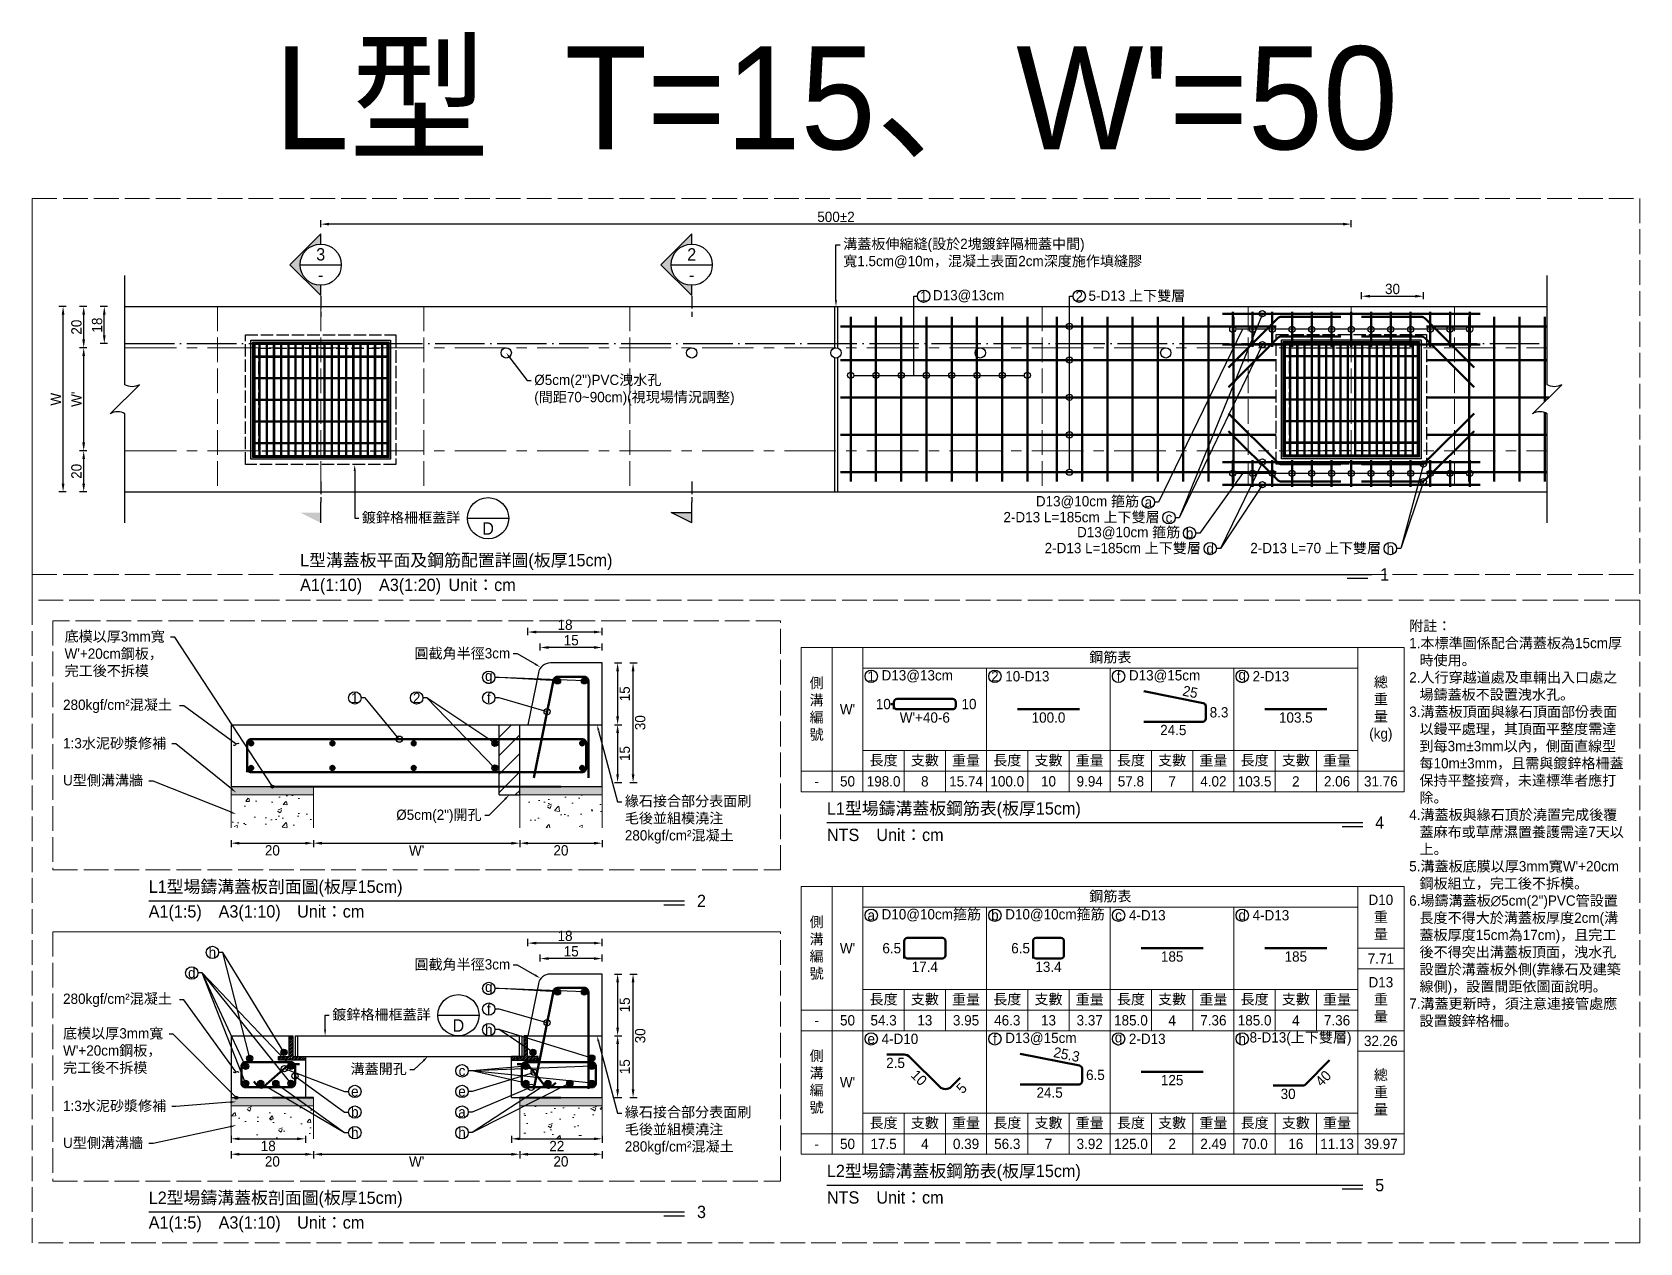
# Model space of a CAD drawing. Extents: x -2931 to 4779, y -2120 to 304.
# Drawn here: x -971 to -191, y -1307 to -720 of the extents above; entities that cross this region are included whole.
import ezdxf
from ezdxf import colors
from ezdxf.entities.mleader import LeaderData, LeaderLine
from ezdxf.math import Vec2, Vec3

# ---------------------------------------------------------------- set-up
doc = ezdxf.new("R2010")
doc.units = 0
doc.header["$MEASUREMENT"] = 0
for name, pattern in [('ACAD_ISO02W100', [15, 12, -3]), ('ACAD_ISO04W100', [30, 24, -3, 0, -3]), ('CENTERX2', [4, 2.5, -0.5, 0.5, -0.5])]:
    doc.linetypes.add(name, pattern=pattern)
for name, color, linetype, lineweight in [('一、1.基本-圖框', 7, 'Continuous', 20), ('二、1.繪圖-既有設施', 8, 'Continuous', 20), ('二、2.繪圖-施作項目', 181, 'Continuous', 30), ('二、5.繪圖-鋼筋', 60, 'Continuous', 50), ('二、6.繪圖-其他施作項目', 35, 'Continuous', 30)]:
    doc.layers.add(name, color=color, linetype=linetype, lineweight=lineweight)
doc.layers.add('一、4.基本-隱藏', color=9, linetype='ACAD_ISO02W100', lineweight=20, plot=False)
doc.layers.add('三、1.文字-說明文字', color=2, linetype='Continuous')
doc.layers.add('三、3.文字-註解文字', color=2, linetype='Continuous')
doc.styles.add('次圖名(詳圖)', font='MS PGothic.ttf', dxfattribs={"height": 6})
doc.styles.add('註解文字', font='MS PGothic.ttf', dxfattribs={"height": 5})
doc.styles.add('註解文字(詳圖)', font='MS PGothic.ttf', dxfattribs={"height": 6})
doc.linetypes.add('ZIGZAG', pattern='A,0.00254,-5.08,[131,ltypeshp.shx,S=5.08,R=0,X=-5.08,Y=0],-10.16,[131,ltypeshp.shx,S=5.08,R=180,X=5.08,Y=0],-5.08', length=20.32254)
doc.dimstyles.new('註解文字', dxfattribs={"dimtxt": 5, "dimasz": 4, "dimexe": 2, "dimexo": 2.5, "dimgap": 1, "dimtad": 2, "dimzin": 0, "dimdsep": 46, "dimtxsty": '註解文字', "dimcen": 0.1, "dimclrd": 256, "dimclre": 256, "dimclrt": 256, "dimadec": 0, "dimazin": 0, "dimtfac": 1, "dimtofl": 0, "dimtmove": 0, "dimatfit": 3, "dimfxl": 1.5, "dimfxlon": 1, "dimtolj": 1, "dimtzin": 0, "dimlwd": -1, "dimlwe": -1, "dimarcsym": 1})
pattern_1 = [(45, (-2151.2158, -689.56), (-2.65165, 2.65165), []), (45, (-2150.332, -689.56), (-2.65165, 2.65165), []), (45, (-2149.448, -689.56), (-2.65165, 2.65165), []), (45, (-2148.564, -689.56), (-2.65165, 2.65165), [])]
pattern_2 = [(45, (-1651.2158, -689.31), (-2.65165, 2.65165), []), (45, (-1650.332, -689.31), (-2.65165, 2.65165), []), (45, (-1649.448, -689.31), (-2.65165, 2.65165), []), (45, (-1648.564, -689.31), (-2.65165, 2.65165), [])]

msp = doc.modelspace()

# ---------------------------------------------------------------- texts
at = {"layer": '一、1.基本-圖框', "char_height": 5, "attachment_point": 5, "style": '註解文字'}
for s, width, insert in [('{\\fMS PGothic|b0|i0|c128|p34;鋼筋表}', 128.86758, (-447.759, -1023.464)), ('側溝編號', 5, (-590.259, -1048.464)), ('總{\\fMS PGothic|b0|i0|c128|p34;重量(kg)}', 5, (-316.509, -1048.464)), ("W'", 17.80786, (-575.259, -1048.464)), ('{\\fMS PGothic|b0|i0|c128|p34;長度}', 17.80786, (-557.759, -1073.464)), ('支數', 17.80786, (-537.759, -1073.464)), ('重量', 17.80786, (-517.759, -1073.464)), ('{\\fMS PGothic|b0|i0|c128|p34;長度}', 17.80786, (-497.759, -1073.464)), ('支數', 17.80786, (-477.759, -1073.464)), ('重量', 17.80786, (-457.759, -1073.464)), ('{\\fMS PGothic|b0|i0|c128|p34;長度}', 17.80786, (-437.759, -1073.464)), ('支數', 17.80786, (-417.759, -1073.464)), ('重量', 17.80786, (-397.759, -1073.464)), ('{\\fMS PGothic|b0|i0|c128|p34;長度}', 17.80786, (-377.759, -1073.464)), ('支數', 17.80786, (-357.759, -1073.464)), ('重量', 17.80786, (-337.759, -1073.464)), ('{\\fMS PGothic|b0|i0|c128|p34;鋼筋表}', 128.86758, (-447.759, -1139.464)), ('{\\fMS PGothic|b0|i0|c128|p34;D10\\P重量}', 5, (-316.509, -1149.464)), ('側溝編號', 5, (-590.259, -1164.464)), ("W'", 17.80786, (-575.259, -1164.464)), ('{\\fMS PGothic|b0|i0|c128|p34;D13\\P重量}', 5, (-316.509, -1189.464)), ('{\\fMS PGothic|b0|i0|c128|p34;長度}', 17.80786, (-557.759, -1189.464)), ('支數', 17.80786, (-537.759, -1189.464)), ('重量', 17.80786, (-517.759, -1189.464)), ('{\\fMS PGothic|b0|i0|c128|p34;長度}', 17.80786, (-497.759, -1189.464)), ('支數', 17.80786, (-477.759, -1189.464)), ('重量', 17.80786, (-457.759, -1189.464)), ('{\\fMS PGothic|b0|i0|c128|p34;長度}', 17.80786, (-437.759, -1189.464)), ('支數', 17.80786, (-417.759, -1189.464)), ('重量', 17.80786, (-397.759, -1189.464)), ('{\\fMS PGothic|b0|i0|c128|p34;長度}', 17.80786, (-377.759, -1189.464)), ('支數', 17.80786, (-357.759, -1189.464)), ('重量', 17.80786, (-337.759, -1189.464)), ('側溝編號', 5, (-590.259, -1229.464)), ('總重量', 5, (-316.509, -1234.464)), ("W'", 17.80786, (-575.259, -1229.464)), ('{\\fMS PGothic|b0|i0|c128|p34;長度}', 17.80786, (-557.759, -1249.464)), ('支數', 17.80786, (-537.759, -1249.464)), ('重量', 17.80786, (-517.759, -1249.464)), ('{\\fMS PGothic|b0|i0|c128|p34;長度}', 17.80786, (-497.759, -1249.464)), ('支數', 17.80786, (-477.759, -1249.464)), ('重量', 17.80786, (-457.759, -1249.464)), ('{\\fMS PGothic|b0|i0|c128|p34;長度}', 17.80786, (-437.759, -1249.464)), ('支數', 17.80786, (-417.759, -1249.464)), ('重量', 17.80786, (-397.759, -1249.464)), ('{\\fMS PGothic|b0|i0|c128|p34;長度}', 17.80786, (-377.759, -1249.464)), ('支數', 17.80786, (-357.759, -1249.464)), ('重量', 17.80786, (-337.759, -1249.464))]:
    msp.add_mtext_dynamic_manual_height_columns(s, width=width, gutter_width=30, heights=[0], dxfattribs=dict(at, insert=insert))
at = {"layer": '三、1.文字-說明文字', "insert": (-302.759, -1005.464), "char_height": 5, "attachment_point": 1, "style": '註解文字'}
msp.add_mtext_dynamic_manual_height_columns('{\\fMS PGothic|b0|i0|c128|p34;附註：\\P\\pi-5,l5;1.本標準圖係配合溝蓋板為15cm厚時使用。\\P2.人行穿越道處及車輛出入口處之場鑄蓋板不設置洩水孔。\\P3.溝蓋板頂面與緣石頂面部份表面以鏝平處理，其頂面平整度需達到每3m±3mm以\\fPMingLiU|b0|i0|c136|p18;內\\fMS PGothic|b0|i0|c128|p34;，側面直線型每10m±3mm，且需與鍍鋅格柵蓋保持平整接齊，未達標準者應打除。\\P4.溝蓋板與緣石頂於澆置完成後覆蓋麻布或草蓆濕置養護需達7天以上。\\P5.溝蓋板底膜以厚3mm寬W\'+20cm鋼板組立，完工後不拆模。\\P6.場鑄溝蓋板∅5cm(2")PVC管設置長度不得大於溝蓋板厚度2cm(溝蓋板厚度15cm為17cm)，且完工後不得突出溝蓋板頂面，洩水孔設置於溝蓋板外側(靠緣石及建築線側)，設置間距依圖面\\fPMingLiU|b0|i0|c136|p18;說\\fMS PGothic|b0|i0|c128|p34;明。\\P7.溝蓋更新時，須注意連接管處應設置鍍鋅格柵。}', width=105.64408, gutter_width=30, heights=[0], dxfattribs=at)
at = {"layer": '三、3.文字-註解文字'}
for s, width, gutter_width, heights, insert, char_height, attachment_point, style in [("{\\fMS PGothic|b0|i0|c128|p34;L型  T=15、W}'{\\fMS PGothic|b0|i0|c128|p34;=}5{\\fMS PGothic|b0|i0|c128|p34;0}", 618.7081, 25, [0], (-580.855, -780.464), 50, 8, '註解文字'), ('3', 6.60394, 25, [0], (-830.855, -827.658), 6, 5, '註解文字(詳圖)'), ('2', 6.60394, 25, [0], (-650.855, -827.658), 6, 5, '註解文字(詳圖)'), ('-', 6.60394, 25, [0], (-830.855, -837.658), 6, 5, '註解文字(詳圖)'), ('-', 6.60394, 25, [0], (-650.855, -837.658), 6, 5, '註解文字(詳圖)'), ('1', 8.38231, 30, [0], (-538.33, -847.964), 5, 5, '註解文字'), ('{\\fMS PGothic|b0|i0|c128|p34;D13@1}3{\\fMS PGothic|b0|i0|c128|p34;cm}', 15.95159, 30, [0], (-533.83, -847.964), 5, 4, '註解文字'), ('2', 8.38231, 30, [0], (-462.83, -847.964), 5, 5, '註解文字'), ('{\\fMS PGothic|b0|i0|c128|p34;5-D13 上下雙層}', 80.62224, 30, [0], (-458.33, -847.964), 5, 4, '註解文字'), ('{\\fMS PGothic|b0|i0|c128|p34;D13@10cm }箍筋', 51.83284, 30, [0], (-433.808, -947.964), 5, 6, '註解文字'), ('a', 8.38231, 30, [0], (-429.308, -947.964), 5, 5, '註解文字'), ('D', 6.60394, 25, [0], (-749.658, -960.714), 6, 5, '註解文字(詳圖)'), ('{\\fMS PGothic|b0|i0|c128|p34;2-D13 L=1}8{\\fMS PGothic|b0|i0|c128|p34;5cm }上下雙{\\fMS PGothic|b0|i0|c128|p34;層}', 81.38479, 30, [6.648], (-423.808, -955.464), 5, 6, '註解文字'), ('{\\fMS PGothic|b0|i0|c128|p34;D13@10cm }箍筋', 78.12323, 30, [0], (-413.808, -962.964), 5, 6, '註解文字'), ('c', 8.38231, 30, [0], (-419.308, -955.464), 5, 5, '註解文字'), ('{\\fMS PGothic|b0|i0|c128|p34;2-D13 L=1}8{\\fMS PGothic|b0|i0|c128|p34;5cm }上下雙{\\fMS PGothic|b0|i0|c128|p34;層}', 81.10119, 30, [0], (-403.808, -970.464), 5, 6, '註解文字'), ('b', 8.38231, 30, [0], (-409.308, -962.964), 5, 5, '註解文字'), ('{\\fMS PGothic|b0|i0|c128|p34;2-D13 L=70 }上下雙{\\fMS PGothic|b0|i0|c128|p34;層}', 67.77131, 30, [0], (-316.397, -970.464), 5, 6, '註解文字'), ('{\\fMS PGothic|b0|i0|c128|p34;L型溝蓋板平面及鋼筋配置詳圖(板厚1}5{\\fMS PGothic|b0|i0|c128|p34;cm)}', 215.37549, 15, [0], (-840.855, -976.964), 6, 4, '次圖名(詳圖)'), ('d', 8.38231, 30, [0], (-399.308, -970.464), 5, 5, '註解文字'), ('h', 8.38231, 30, [0], (-311.897, -970.464), 5, 5, '註解文字'), ('1', 3, 15, [0], (-316.855, -982.964), 6, 4, '次圖名(詳圖)'), ('A1(1:10)\u3000A3(1:20){\\fMS PGothic|b0|i0|c128|p34;^IUnit：cm}', 136.03259, 15, [0], (-840.855, -988.964), 6, 4, '次圖名(詳圖)'), ('{\\fMS PGothic|b0|i0|c128|p34;D13@1}3{\\fMS PGothic|b0|i0|c128|p34;cm}', 6.06582, 30, [0], (-558.759, -1032.464), 5, 4, '註解文字'), ('D13@15cm', 6.06582, 30, [0], (-438.759, -1032.464), 5, 4, '註解文字'), ('g', 8.38231, 30, [0], (-749.307, -1032.964), 5, 5, '註解文字'), ('1', 8.38231, 30, [0], (-563.759, -1032.464), 5, 5, '註解文字'), ('2', 8.38231, 30, [0], (-503.759, -1032.464), 5, 5, '註解文字'), ('10{\\fMS PGothic|b0|i0|c128|p34;-D13}', 6.06582, 30, [0], (-498.759, -1032.464), 5, 4, '註解文字'), ('f', 8.38231, 30, [0], (-443.759, -1032.464), 5, 5, '註解文字'), ('g', 8.38231, 30, [0], (-383.759, -1032.464), 5, 5, '註解文字'), ('2-D13', 6.06582, 30, [0], (-378.759, -1032.464), 5, 4, '註解文字'), ('1', 8.38231, 30, [0], (-814.307, -1042.964), 5, 5, '註解文字'), ('2', 8.38231, 30, [0], (-784.307, -1042.964), 5, 5, '註解文字'), ('f', 8.38231, 30, [0], (-749.307, -1042.964), 5, 5, '註解文字'), ('{\\fMS PGothic|b0|i0|c128|p34;10}', 8.83098, 25, [0], (-554.259, -1045.964), 5, 6, '註解文字'), ('\\pi1.29049;{\\fMS PGothic|b0|i0|c128|p34;10}', 8.83098, 25, [0], (-521.259, -1045.964), 5, 4, '註解文字'), ("{\\fMS PGothic|b0|i0|c128|p34;W'+40-6}", 5.41119, 25, [0], (-537.759, -1049.964), 5, 2, '註解文字'), ('{\\fMS PGothic|b0|i0|c128|p34;100.0}', 5.41119, 25, [0], (-477.759, -1049.964), 5, 2, '註解文字'), ('\\pi0.3956;{\\fMS PGothic|b0|i0|c128|p34;8.3}', 8.83098, 25, [0], (-399.956, -1049.962), 5, 4, '註解文字'), ('{\\fMS PGothic|b0|i0|c128|p34;103.5}', 5.41119, 25, [0], (-357.759, -1049.964), 5, 2, '註解文字'), ('{\\fMS PGothic|b0|i0|c128|p34;24.5}', 5.41119, 25, [0], (-417.206, -1056.022), 5, 2, '註解文字'), ('-', 9.06048, 30, [0], (-590.259, -1083.464), 5, 5, '註解文字'), ('50', 9.06048, 30, [0], (-575.259, -1083.464), 5, 5, '註解文字'), ('198.0', 9.06048, 30, [0], (-557.759, -1083.464), 5, 5, '註解文字'), ('8', 9.06048, 30, [0], (-537.759, -1083.464), 5, 5, '註解文字'), ('15.74', 9.06048, 30, [0], (-517.759, -1083.464), 5, 5, '註解文字'), ('100.0', 9.06048, 30, [0], (-497.759, -1083.464), 5, 5, '註解文字'), ('10', 9.06048, 30, [0], (-477.759, -1083.464), 5, 5, '註解文字'), ('9.94', 9.06048, 30, [0], (-457.759, -1083.464), 5, 5, '註解文字'), ('57.8', 9.06048, 30, [0], (-437.759, -1083.464), 5, 5, '註解文字'), ('7', 9.06048, 30, [0], (-417.759, -1083.464), 5, 5, '註解文字'), ('4.02', 9.06048, 30, [0], (-397.759, -1083.464), 5, 5, '註解文字'), ('103.5', 9.06048, 30, [0], (-377.759, -1083.464), 5, 5, '註解文字'), ('2', 9.06048, 30, [0], (-357.759, -1083.464), 5, 5, '註解文字'), ('2.06', 9.06048, 30, [0], (-337.759, -1083.464), 5, 5, '註解文字'), ('31.76', 9.06048, 30, [0], (-316.509, -1083.464), 5, 5, '註解文字'), ('{\\fMS PGothic|b0|i0|c128|p34;L1型場鑄溝蓋板鋼筋表(板厚1}5{\\fMS PGothic|b0|i0|c128|p34;cm)}', 215.37549, 15, [0], (-585.259, -1097.464), 6, 4, '次圖名(詳圖)'), ('NTS{\\fMS PGothic|b0|i0|c128|p34;^IUnit：cm}', 136.03259, 15, [0], (-585.259, -1109.464), 6, 4, '次圖名(詳圖)'), ('4', 3, 15, [0], (-319.259, -1103.464), 6, 4, '次圖名(詳圖)'), ('{\\fMS PGothic|b0|i0|c128|p34;L1型場鑄溝蓋板剖面圖(板厚1}5{\\fMS PGothic|b0|i0|c128|p34;cm)}', 215.37549, 15, [0], (-914.307, -1135.464), 6, 4, '次圖名(詳圖)'), ('2', 3, 15, [0], (-648.307, -1141.464), 6, 4, '次圖名(詳圖)'), ('{\\fMS PGothic|b0|i0|c128|p34;A1(1:}5{\\fMS PGothic|b0|i0|c128|p34;)\u3000A3(1:}1{\\fMS PGothic|b0|i0|c128|p34;0)^IUnit：cm}', 136.03259, 15, [0], (-914.307, -1147.464), 6, 4, '次圖名(詳圖)'), ('{\\fMS PGothic|b0|i0|c128|p34;D10@10cm}箍筋', 47.06225, 30, [0], (-558.759, -1148.464), 5, 4, '註解文字'), ('b', 8.38231, 30, [0], (-503.759, -1148.464), 5, 5, '註解文字'), ('{\\fMS PGothic|b0|i0|c128|p34;D10@10cm}箍筋', 47.43924, 30, [0], (-498.759, -1148.464), 5, 4, '註解文字'), ('4{\\fMS PGothic|b0|i0|c128|p34;-D13}', 6.06582, 30, [0], (-438.759, -1148.464), 5, 4, '註解文字'), ('d', 8.38231, 30, [0], (-383.759, -1148.464), 5, 5, '註解文字'), ('4{\\fMS PGothic|b0|i0|c128|p34;-D13}', 6.06582, 30, [0], (-378.759, -1148.464), 5, 4, '註解文字'), ('a', 8.38231, 30, [0], (-563.759, -1148.464), 5, 5, '註解文字'), ('c', 8.38231, 30, [0], (-443.759, -1148.464), 5, 5, '註解文字'), ('{\\fMS PGothic|b0|i0|c128|p34;6.5}', 8.83098, 25, [0], (-549.259, -1164.464), 5, 6, '註解文字'), ('{\\fMS PGothic|b0|i0|c128|p34;6.5}', 8.83098, 25, [0], (-486.759, -1164.464), 5, 6, '註解文字'), ('h', 8.38231, 30, [0], (-883.407, -1166.464), 5, 5, '註解文字'), ('{\\fMS PGothic|b0|i0|c128|p34;185}', 5.41119, 25, [0], (-417.759, -1165.964), 5, 2, '註解文字'), ('{\\fMS PGothic|b0|i0|c128|p34;185}', 5.41119, 25, [0], (-357.759, -1165.964), 5, 2, '註解文字'), ('7.71', 9.06048, 30, [0], (-316.509, -1169.464), 5, 5, '註解文字'), ('d', 8.38231, 30, [0], (-893.407, -1176.464), 5, 5, '註解文字'), ('{\\fMS PGothic|b0|i0|c128|p34;17.4}', 5.41119, 25, [0], (-537.759, -1170.964), 5, 2, '註解文字'), ('{\\fMS PGothic|b0|i0|c128|p34;13.4}', 5.41119, 25, [0], (-477.759, -1170.964), 5, 2, '註解文字'), ('g', 8.38231, 30, [0], (-749.307, -1183.964), 5, 5, '註解文字'), ('f', 8.38231, 30, [0], (-749.307, -1193.964), 5, 5, '註解文字'), ('D', 6.60394, 25, [0], (-764.039, -1201.964), 6, 5, '註解文字(詳圖)'), ('h', 8.38231, 30, [0], (-749.307, -1203.964), 5, 5, '註解文字'), ('-', 9.06048, 30, [0], (-590.259, -1199.464), 5, 5, '註解文字'), ('50', 9.06048, 30, [0], (-575.259, -1199.464), 5, 5, '註解文字'), ('54.3', 9.06048, 30, [0], (-557.759, -1199.464), 5, 5, '註解文字'), ('13', 9.06048, 30, [0], (-537.759, -1199.464), 5, 5, '註解文字'), ('3.95', 9.06048, 30, [0], (-517.759, -1199.464), 5, 5, '註解文字'), ('46.3', 9.06048, 30, [0], (-497.759, -1199.464), 5, 5, '註解文字'), ('13', 9.06048, 30, [0], (-477.759, -1199.464), 5, 5, '註解文字'), ('3.37', 9.06048, 30, [0], (-457.759, -1199.464), 5, 5, '註解文字'), ('185.0', 9.06048, 30, [0], (-437.759, -1199.464), 5, 5, '註解文字'), ('4', 9.06048, 30, [0], (-417.759, -1199.464), 5, 5, '註解文字'), ('7.36', 9.06048, 30, [0], (-397.759, -1199.464), 5, 5, '註解文字'), ('185.0', 9.06048, 30, [0], (-377.759, -1199.464), 5, 5, '註解文字'), ('4', 9.06048, 30, [0], (-357.759, -1199.464), 5, 5, '註解文字'), ('7.36', 9.06048, 30, [0], (-337.759, -1199.464), 5, 5, '註解文字'), ('e', 8.38231, 30, [0], (-563.759, -1208.464), 5, 5, '註解文字'), ('4-D10', 6.06582, 30, [0], (-558.759, -1208.464), 5, 4, '註解文字'), ('f', 8.38231, 30, [0], (-503.759, -1208.464), 5, 5, '註解文字'), ('{\\fMS PGothic|b0|i0|c128|p34;D13@1}5{\\fMS PGothic|b0|i0|c128|p34;cm}', 6.06582, 30, [0], (-498.759, -1208.464), 5, 4, '註解文字'), ('g', 8.38231, 30, [0], (-443.759, -1208.464), 5, 5, '註解文字'), ('2-D13', 6.06582, 30, [0], (-438.759, -1208.464), 5, 4, '註解文字'), ('h', 8.38231, 30, [0], (-383.759, -1208.464), 5, 5, '註解文字'), ('{\\fMS PGothic|b0|i0|c128|p34;8-D13(}上下雙{\\fMS PGothic|b0|i0|c128|p34;層)}', 52.84713, 30, [0], (-380.211, -1208.464), 5, 4, '註解文字'), ('32.26', 9.06048, 30, [0], (-316.509, -1209.464), 5, 5, '註解文字'), ('c', 8.38231, 30, [0], (-762.307, -1223.964), 5, 5, '註解文字'), ('{\\fMS PGothic|b0|i0|c128|p34;2.5}', 5.41119, 25, [0], (-551.959, -1217.593), 5, 2, '註解文字'), ('\\pi0.42401;{\\fMS PGothic|b0|i0|c128|p34;6.5}', 8.83098, 25, [0], (-459.956, -1225.962), 5, 4, '註解文字'), ('{\\fMS PGothic|b0|i0|c128|p34;24.5}', 5.41119, 25, [0], (-477.206, -1232.022), 5, 2, '註解文字'), ('{\\fMS PGothic|b0|i0|c128|p34;125}', 5.41119, 25, [0], (-417.759, -1225.964), 5, 2, '註解文字'), ('e', 8.38231, 30, [0], (-814.307, -1233.964), 5, 5, '註解文字'), ('e', 8.38231, 30, [0], (-762.307, -1233.964), 5, 5, '註解文字'), ('{\\fMS PGothic|b0|i0|c128|p34;30}', 5.41119, 25, [0], (-361.494, -1232.646), 5, 2, '註解文字'), ('b', 8.38231, 30, [0], (-814.307, -1243.964), 5, 5, '註解文字'), ('a', 8.38231, 30, [0], (-762.307, -1243.964), 5, 5, '註解文字'), ('h', 8.38231, 30, [0], (-814.307, -1253.964), 5, 5, '註解文字'), ('h', 8.38231, 30, [0], (-762.307, -1253.964), 5, 5, '註解文字'), ('-', 9.06048, 30, [0], (-590.259, -1259.464), 5, 5, '註解文字'), ('50', 9.06048, 30, [0], (-575.259, -1259.464), 5, 5, '註解文字'), ('17.5', 9.06048, 30, [0], (-557.759, -1259.464), 5, 5, '註解文字'), ('4', 9.06048, 30, [0], (-537.759, -1259.464), 5, 5, '註解文字'), ('0.39', 9.06048, 30, [0], (-517.759, -1259.464), 5, 5, '註解文字'), ('56.3', 9.06048, 30, [0], (-497.759, -1259.464), 5, 5, '註解文字'), ('7', 9.06048, 30, [0], (-477.759, -1259.464), 5, 5, '註解文字'), ('3.92', 9.06048, 30, [0], (-457.759, -1259.464), 5, 5, '註解文字'), ('125.0', 9.06048, 30, [0], (-437.759, -1259.464), 5, 5, '註解文字'), ('2', 9.06048, 30, [0], (-417.759, -1259.464), 5, 5, '註解文字'), ('2.49', 9.06048, 30, [0], (-397.759, -1259.464), 5, 5, '註解文字'), ('70.0', 9.06048, 30, [0], (-377.759, -1259.464), 5, 5, '註解文字'), ('16', 9.06048, 30, [0], (-357.759, -1259.464), 5, 5, '註解文字'), ('11.13', 9.06048, 30, [0], (-337.759, -1259.464), 5, 5, '註解文字'), ('39.97', 9.06048, 30, [0], (-316.509, -1259.464), 5, 5, '註解文字'), ('{\\fMS PGothic|b0|i0|c128|p34;L2型場鑄溝蓋板鋼筋表(板厚1}5{\\fMS PGothic|b0|i0|c128|p34;cm)}', 215.37549, 15, [0], (-585.259, -1273.464), 6, 4, '次圖名(詳圖)'), ('5', 3, 15, [0], (-319.259, -1279.464), 6, 4, '次圖名(詳圖)'), ('{\\fMS PGothic|b0|i0|c128|p34;L2型場鑄溝蓋板剖面圖(板厚1}5{\\fMS PGothic|b0|i0|c128|p34;cm)}', 215.37549, 15, [0], (-914.307, -1286.464), 6, 4, '次圖名(詳圖)'), ('NTS{\\fMS PGothic|b0|i0|c128|p34;^IUnit：cm}', 136.03259, 15, [0], (-585.259, -1285.464), 6, 4, '次圖名(詳圖)'), ('{\\fMS PGothic|b0|i0|c128|p34;A1(1:}5{\\fMS PGothic|b0|i0|c128|p34;)\u3000A3(1:}1{\\fMS PGothic|b0|i0|c128|p34;0)^IUnit：cm}', 136.03259, 15, [0], (-914.307, -1298.464), 6, 4, '次圖名(詳圖)'), ('3', 3, 15, [0], (-648.307, -1292.464), 6, 4, '次圖名(詳圖)')]:
    msp.add_mtext_dynamic_manual_height_columns(s, width=width, gutter_width=gutter_width, heights=heights, dxfattribs=dict(at, insert=insert, char_height=char_height, attachment_point=attachment_point, style=style))
at = {"layer": '三、3.文字-註解文字', "char_height": 5, "style": '註解文字'}
for s, insert, attachment_point, rotation in [('{\\fMS PGothic|b0|i0|c128|p34;25}', (-409.471, -1042.539), 8, 348.639517), ('{\\fMS PGothic|b0|i0|c128|p34;25.3}', (-469.471, -1218.539), 8, 348.639517), ('{\\fMS PGothic|b0|i0|c128|p34;10}', (-538.82, -1225.525), 2, 314.931884), ('{\\fMS PGothic|b0|i0|c128|p34;40}', (-346.258, -1225.842), 2, 45.186816), ('{\\fMS PGothic|b0|i0|c128|p34;5}', (-521.72, -1230.604), 2, 45.416489)]:
    msp.add_mtext_dynamic_manual_height_columns(s, width=5.41119, gutter_width=25, heights=[0], dxfattribs=dict(at, insert=insert, attachment_point=attachment_point, rotation=rotation))

# ---------------------------------------------------------------- blocks, each defined once
blk = doc.blocks.new('*D143')
at = {"layer": 'Defpoints', "color": 0, "transparency": 16777216}
for p in [(-935.85, -852.96), (-925.85, -852.96), (-925.85, -870.96)]:
    blk.add_point(p, dxfattribs=at)
at = {"layer": '三、3.文字-註解文字', "transparency": 16777216}
for p, q in [((-934.35, -852.96), (-937.85, -852.96)), ((-935.85, -866.96), (-935.85, -856.96)), ((-934.35, -870.96), (-937.85, -870.96))]:
    blk.add_line(p, q, dxfattribs=at)
for points in [[(-936.52, -856.96), (-935.19, -856.96), (-935.85, -852.96)], [(-936.52, -866.96), (-935.19, -866.96), (-935.85, -870.96)]]:
    blk.add_solid(points, dxfattribs=at)
at = {"layer": '三、3.文字-註解文字', "transparency": 16777216, "insert": (-939.35, -861.96), "char_height": 5, "attachment_point": 5, "rotation": 90, "style": '註解文字'}
blk.add_mtext('\\A1;18', dxfattribs=at)
blk = doc.blocks.new('*D144')
at = {"layer": 'Defpoints', "color": 0, "transparency": 16777216}
for p in [(-945.85, -852.96), (-925.85, -852.96), (-925.85, -872.96)]:
    blk.add_point(p, dxfattribs=at)
at = {"layer": '三、3.文字-註解文字', "transparency": 16777216}
for p, q in [((-944.35, -852.96), (-947.85, -852.96)), ((-945.85, -868.96), (-945.85, -856.96)), ((-944.35, -872.96), (-947.85, -872.96))]:
    blk.add_line(p, q, dxfattribs=at)
for points in [[(-946.52, -856.96), (-945.19, -856.96), (-945.85, -852.96)], [(-946.52, -868.96), (-945.19, -868.96), (-945.85, -872.96)]]:
    blk.add_solid(points, dxfattribs=at)
at = {"layer": '三、3.文字-註解文字', "transparency": 16777216, "insert": (-949.35, -862.96), "char_height": 5, "attachment_point": 5, "rotation": 90, "style": '註解文字'}
blk.add_mtext('\\A1;20', dxfattribs=at)
blk = doc.blocks.new('*D145')
at = {"layer": 'Defpoints', "color": 0, "transparency": 16777216}
for p in [(-945.85, -872.96), (-925.85, -872.96), (-925.85, -922.96)]:
    blk.add_point(p, dxfattribs=at)
at = {"layer": '三、3.文字-註解文字', "transparency": 16777216}
for p, q in [((-944.35, -872.96), (-947.85, -872.96)), ((-945.85, -918.96), (-945.85, -876.96)), ((-944.35, -922.96), (-947.85, -922.96))]:
    blk.add_line(p, q, dxfattribs=at)
for points in [[(-946.52, -876.96), (-945.19, -876.96), (-945.85, -872.96)], [(-946.52, -918.96), (-945.19, -918.96), (-945.85, -922.96)]]:
    blk.add_solid(points, dxfattribs=at)
at = {"layer": '三、3.文字-註解文字', "transparency": 16777216, "insert": (-949.35, -897.96), "char_height": 5, "attachment_point": 5, "rotation": 90, "style": '註解文字'}
blk.add_mtext("\\A1;W'", dxfattribs=at)
blk = doc.blocks.new('*D146')
at = {"layer": 'Defpoints', "color": 0, "transparency": 16777216}
for p in [(-945.85, -922.96), (-925.85, -922.96), (-925.85, -942.96)]:
    blk.add_point(p, dxfattribs=at)
at = {"layer": '三、3.文字-註解文字', "transparency": 16777216}
for p, q in [((-944.35, -922.96), (-947.85, -922.96)), ((-945.85, -938.96), (-945.85, -926.96)), ((-944.35, -942.96), (-947.85, -942.96))]:
    blk.add_line(p, q, dxfattribs=at)
for points in [[(-946.52, -926.96), (-945.19, -926.96), (-945.85, -922.96)], [(-946.52, -938.96), (-945.19, -938.96), (-945.85, -942.96)]]:
    blk.add_solid(points, dxfattribs=at)
at = {"layer": '三、3.文字-註解文字', "transparency": 16777216, "insert": (-949.35, -932.96), "char_height": 5, "attachment_point": 5, "rotation": 90, "style": '註解文字'}
blk.add_mtext('\\A1;20', dxfattribs=at)
blk = doc.blocks.new('*D147')
at = {"layer": 'Defpoints', "color": 0, "transparency": 16777216}
for p in [(-955.85, -852.96), (-925.85, -852.96), (-925.85, -942.96)]:
    blk.add_point(p, dxfattribs=at)
at = {"layer": '三、3.文字-註解文字', "transparency": 16777216}
for p, q in [((-954.35, -852.96), (-957.85, -852.96)), ((-955.85, -938.96), (-955.85, -856.96)), ((-954.35, -942.96), (-957.85, -942.96))]:
    blk.add_line(p, q, dxfattribs=at)
for points in [[(-956.52, -856.96), (-955.19, -856.96), (-955.85, -852.96)], [(-956.52, -938.96), (-955.19, -938.96), (-955.85, -942.96)]]:
    blk.add_solid(points, dxfattribs=at)
at = {"layer": '三、3.文字-註解文字', "transparency": 16777216, "insert": (-959.35, -897.96), "char_height": 5, "attachment_point": 5, "rotation": 90, "style": '註解文字'}
blk.add_mtext('\\A1;W', dxfattribs=at)
blk = doc.blocks.new('_None')
blk = doc.blocks.new('_Small')
at = {"color": 0, "linetype": 'ByBlock', "lineweight": -2}
blk.add_circle((0, 0), 0.25, dxfattribs=at)
blk = doc.blocks.new('*D148')
at = {"layer": 'Defpoints', "color": 0, "transparency": 16777216}
for p in [(-830.85, -812.96), (-830.85, -857.96), (-330.85, -857.96)]:
    blk.add_point(p, dxfattribs=at)
at = {"layer": '三、3.文字-註解文字', "transparency": 16777216}
for p, q in [((-830.85, -814.46), (-830.85, -810.96)), ((-330.85, -814.46), (-330.85, -810.96)), ((-334.85, -812.96), (-826.85, -812.96))]:
    blk.add_line(p, q, dxfattribs=at)
for points in [[(-826.85, -812.3), (-826.85, -813.63), (-830.85, -812.96)], [(-334.85, -812.3), (-334.85, -813.63), (-330.85, -812.96)]]:
    blk.add_solid(points, dxfattribs=at)
at = {"layer": '三、3.文字-註解文字', "transparency": 16777216, "insert": (-580.85, -809.46), "char_height": 5, "attachment_point": 5, "style": '註解文字'}
blk.add_mtext('\\A1;500±2', dxfattribs=at)
blk = doc.blocks.new('_Integral')
at = {"color": 0, "linetype": 'ByBlock', "lineweight": -2}
for centre, start, end in [((0.44, -0.09), 102, 168), ((-0.44, 0.09), 282, 348)]:
    blk.add_arc(centre, 0.454, start, end, dxfattribs=at)
blk = doc.blocks.new('*D149')
at = {"layer": 'Defpoints', "color": 0, "transparency": 16777216}
for p in [(-874.31, -1083.96), (-834.31, -1083.96), (-834.31, -1113.46)]:
    blk.add_point(p, dxfattribs=at)
at = {"layer": '三、3.文字-註解文字', "transparency": 16777216}
for p, q in [((-874.31, -1111.96), (-874.31, -1115.46)), ((-870.31, -1113.46), (-838.31, -1113.46)), ((-834.31, -1111.96), (-834.31, -1115.46))]:
    blk.add_line(p, q, dxfattribs=at)
for points in [[(-870.31, -1112.8), (-870.31, -1114.13), (-874.31, -1113.46)], [(-838.31, -1112.8), (-838.31, -1114.13), (-834.31, -1113.46)]]:
    blk.add_solid(points, dxfattribs=at)
at = {"layer": '三、3.文字-註解文字', "transparency": 16777216, "insert": (-854.31, -1116.96), "char_height": 5, "attachment_point": 5, "style": '註解文字'}
blk.add_mtext('\\A1;20', dxfattribs=at)
blk = doc.blocks.new('*D150')
at = {"layer": 'Defpoints', "color": 0, "transparency": 16777216}
for p in [(-834.31, -1083.96), (-734.31, -1083.96), (-734.31, -1113.46)]:
    blk.add_point(p, dxfattribs=at)
at = {"layer": '三、3.文字-註解文字', "transparency": 16777216}
for p, q in [((-834.31, -1111.96), (-834.31, -1115.46)), ((-830.31, -1113.46), (-738.31, -1113.46)), ((-734.31, -1111.96), (-734.31, -1115.46))]:
    blk.add_line(p, q, dxfattribs=at)
for points in [[(-830.31, -1112.8), (-830.31, -1114.13), (-834.31, -1113.46)], [(-738.31, -1112.8), (-738.31, -1114.13), (-734.31, -1113.46)]]:
    blk.add_solid(points, dxfattribs=at)
at = {"layer": '三、3.文字-註解文字', "transparency": 16777216, "insert": (-784.31, -1116.96), "char_height": 5, "attachment_point": 5, "style": '註解文字'}
blk.add_mtext("\\A1;W'", dxfattribs=at)
blk = doc.blocks.new('*D151')
at = {"layer": 'Defpoints', "color": 0, "transparency": 16777216}
for p in [(-734.31, -1083.96), (-694.31, -1083.96), (-694.31, -1113.46)]:
    blk.add_point(p, dxfattribs=at)
at = {"layer": '三、3.文字-註解文字', "transparency": 16777216}
for p, q in [((-734.31, -1111.96), (-734.31, -1115.46)), ((-730.31, -1113.46), (-698.31, -1113.46)), ((-694.31, -1111.96), (-694.31, -1115.46))]:
    blk.add_line(p, q, dxfattribs=at)
for points in [[(-730.31, -1112.8), (-730.31, -1114.13), (-734.31, -1113.46)], [(-698.31, -1112.8), (-698.31, -1114.13), (-694.31, -1113.46)]]:
    blk.add_solid(points, dxfattribs=at)
at = {"layer": '三、3.文字-註解文字', "transparency": 16777216, "insert": (-714.31, -1116.96), "char_height": 5, "attachment_point": 5, "style": '註解文字'}
blk.add_mtext('\\A1;20', dxfattribs=at)
blk = doc.blocks.new('*D152')
at = {"layer": 'Defpoints', "color": 0, "transparency": 16777216}
for p in [(-724.31, -1018.46), (-724.31, -1027.96), (-694.31, -1027.96)]:
    blk.add_point(p, dxfattribs=at)
at = {"layer": '三、3.文字-註解文字', "transparency": 16777216}
for p, q in [((-724.31, -1019.96), (-724.31, -1016.46)), ((-698.31, -1018.46), (-720.31, -1018.46)), ((-694.31, -1019.96), (-694.31, -1016.46))]:
    blk.add_line(p, q, dxfattribs=at)
for points in [[(-720.31, -1017.8), (-720.31, -1019.13), (-724.31, -1018.46)], [(-698.31, -1017.8), (-698.31, -1019.13), (-694.31, -1018.46)]]:
    blk.add_solid(points, dxfattribs=at)
at = {"layer": '三、3.文字-註解文字', "transparency": 16777216, "insert": (-709.31, -1014.96), "char_height": 5, "attachment_point": 5, "style": '註解文字'}
blk.add_mtext('\\A1;15', dxfattribs=at)
blk = doc.blocks.new('*D153')
at = {"layer": 'Defpoints', "color": 0, "transparency": 16777216}
for p in [(-730.31, -1010.96), (-730.31, -1057.96), (-694.31, -1057.96)]:
    blk.add_point(p, dxfattribs=at)
at = {"layer": '三、3.文字-註解文字', "transparency": 16777216}
for p, q in [((-730.31, -1012.46), (-730.31, -1008.96)), ((-698.31, -1010.96), (-726.31, -1010.96)), ((-694.31, -1012.46), (-694.31, -1008.96))]:
    blk.add_line(p, q, dxfattribs=at)
for points in [[(-726.31, -1010.3), (-726.31, -1011.63), (-730.31, -1010.96)], [(-698.31, -1010.3), (-698.31, -1011.63), (-694.31, -1010.96)]]:
    blk.add_solid(points, dxfattribs=at)
at = {"layer": '三、3.文字-註解文字', "transparency": 16777216, "insert": (-712.31, -1007.46), "char_height": 5, "attachment_point": 5, "style": '註解文字'}
blk.add_mtext('\\A1;18', dxfattribs=at)
blk = doc.blocks.new('*D154')
at = {"layer": 'Defpoints', "color": 0, "transparency": 16777216}
for p in [(-694.31, -1025.96), (-694.31, -1055.96), (-686.81, -1055.96)]:
    blk.add_point(p, dxfattribs=at)
at = {"layer": '三、3.文字-註解文字', "transparency": 16777216}
for p, q in [((-688.31, -1025.96), (-684.81, -1025.96)), ((-686.81, -1029.96), (-686.81, -1051.96)), ((-688.31, -1055.96), (-684.81, -1055.96))]:
    blk.add_line(p, q, dxfattribs=at)
for points in [[(-687.47, -1029.96), (-686.14, -1029.96), (-686.81, -1025.96)], [(-687.47, -1051.96), (-686.14, -1051.96), (-686.81, -1055.96)]]:
    blk.add_solid(points, dxfattribs=at)
at = {"layer": '三、3.文字-註解文字', "transparency": 16777216, "insert": (-683.31, -1040.96), "char_height": 5, "attachment_point": 5, "rotation": 90, "style": '註解文字'}
blk.add_mtext('\\A1;15', dxfattribs=at)
blk = doc.blocks.new('*D155')
at = {"layer": 'Defpoints', "color": 0, "transparency": 16777216}
for p in [(-694.31, -1055.96), (-694.31, -1083.96), (-686.81, -1083.96)]:
    blk.add_point(p, dxfattribs=at)
at = {"layer": '三、3.文字-註解文字', "transparency": 16777216}
for p, q in [((-688.31, -1055.96), (-684.81, -1055.96)), ((-686.81, -1059.96), (-686.81, -1079.96)), ((-688.31, -1083.96), (-684.81, -1083.96))]:
    blk.add_line(p, q, dxfattribs=at)
for points in [[(-687.47, -1059.96), (-686.14, -1059.96), (-686.81, -1055.96)], [(-687.47, -1079.96), (-686.14, -1079.96), (-686.81, -1083.96)]]:
    blk.add_solid(points, dxfattribs=at)
at = {"layer": '三、3.文字-註解文字', "transparency": 16777216, "insert": (-683.31, -1069.96), "char_height": 5, "attachment_point": 5, "rotation": 90, "style": '註解文字'}
blk.add_mtext('\\A1;15', dxfattribs=at)
blk = doc.blocks.new('*D156')
at = {"layer": 'Defpoints', "color": 0, "transparency": 16777216}
for p in [(-694.31, -1025.96), (-679.31, -1025.96), (-694.06, -1083.96)]:
    blk.add_point(p, dxfattribs=at)
at = {"layer": '三、3.文字-註解文字', "transparency": 16777216}
for p, q in [((-680.81, -1025.96), (-677.31, -1025.96)), ((-679.31, -1079.96), (-679.31, -1029.96)), ((-680.81, -1083.96), (-677.31, -1083.96))]:
    blk.add_line(p, q, dxfattribs=at)
for points in [[(-679.97, -1029.96), (-678.64, -1029.96), (-679.31, -1025.96)], [(-679.97, -1079.96), (-678.64, -1079.96), (-679.31, -1083.96)]]:
    blk.add_solid(points, dxfattribs=at)
at = {"layer": '三、3.文字-註解文字', "transparency": 16777216, "insert": (-675.81, -1054.96), "char_height": 5, "attachment_point": 5, "rotation": 90, "style": '註解文字'}
blk.add_mtext('\\A1;30', dxfattribs=at)
blk = doc.blocks.new('*D158')
at = {"layer": 'Defpoints', "color": 0, "linetype": 'Continuous', "transparency": 16777216}
for p in [(-295.85, -847.96), (-325.85, -857.96), (-295.85, -857.96)]:
    blk.add_point(p, dxfattribs=at)
at = {"layer": '三、3.文字-註解文字', "transparency": 16777216}
for p, q in [((-325.85, -849.46), (-325.85, -845.96)), ((-321.85, -847.96), (-299.85, -847.96)), ((-295.85, -849.46), (-295.85, -845.96))]:
    blk.add_line(p, q, dxfattribs=at)
at = {"layer": '三、3.文字-註解文字', "linetype": 'Continuous', "transparency": 16777216}
for points in [[(-321.85, -847.3), (-321.85, -848.63), (-325.85, -847.96)], [(-299.85, -847.3), (-299.85, -848.63), (-295.85, -847.96)]]:
    blk.add_solid(points, dxfattribs=at)
at = {"layer": '三、3.文字-註解文字', "linetype": 'Continuous', "transparency": 16777216, "insert": (-310.85, -844.46), "char_height": 5, "attachment_point": 5, "style": '註解文字'}
blk.add_mtext('\\A1;30', dxfattribs=at)
blk = doc.blocks.new('*D184')
at = {"layer": 'Defpoints', "color": 0, "transparency": 16777216}
for p in [(-874.31, -1236.96), (-834.31, -1236.96), (-834.31, -1264.46)]:
    blk.add_point(p, dxfattribs=at)
at = {"layer": '三、3.文字-註解文字', "transparency": 16777216}
for p, q in [((-874.31, -1262.96), (-874.31, -1266.46)), ((-834.31, -1262.96), (-834.31, -1266.46)), ((-870.31, -1264.46), (-838.31, -1264.46))]:
    blk.add_line(p, q, dxfattribs=at)
for points in [[(-870.31, -1263.8), (-870.31, -1265.13), (-874.31, -1264.46)], [(-838.31, -1263.8), (-838.31, -1265.13), (-834.31, -1264.46)]]:
    blk.add_solid(points, dxfattribs=at)
at = {"layer": '三、3.文字-註解文字', "transparency": 16777216, "insert": (-854.31, -1267.96), "char_height": 5, "attachment_point": 5, "style": '註解文字'}
blk.add_mtext('\\A1;20', dxfattribs=at)
blk = doc.blocks.new('*D185')
at = {"layer": 'Defpoints', "color": 0, "transparency": 16777216}
for p in [(-834.31, -1236.96), (-734.31, -1236.96), (-734.31, -1264.46)]:
    blk.add_point(p, dxfattribs=at)
at = {"layer": '三、3.文字-註解文字', "transparency": 16777216}
for p, q in [((-834.31, -1262.96), (-834.31, -1266.46)), ((-734.31, -1262.96), (-734.31, -1266.46)), ((-830.31, -1264.46), (-738.31, -1264.46))]:
    blk.add_line(p, q, dxfattribs=at)
for points in [[(-830.31, -1263.8), (-830.31, -1265.13), (-834.31, -1264.46)], [(-738.31, -1263.8), (-738.31, -1265.13), (-734.31, -1264.46)]]:
    blk.add_solid(points, dxfattribs=at)
at = {"layer": '三、3.文字-註解文字', "transparency": 16777216, "insert": (-784.31, -1267.96), "char_height": 5, "attachment_point": 5, "style": '註解文字'}
blk.add_mtext("\\A1;W'", dxfattribs=at)
blk = doc.blocks.new('*D186')
at = {"layer": 'Defpoints', "color": 0, "transparency": 16777216}
for p in [(-734.31, -1236.96), (-694.31, -1236.96), (-694.31, -1264.46)]:
    blk.add_point(p, dxfattribs=at)
at = {"layer": '三、3.文字-註解文字', "transparency": 16777216}
for p, q in [((-734.31, -1262.96), (-734.31, -1266.46)), ((-694.31, -1262.96), (-694.31, -1266.46)), ((-730.31, -1264.46), (-698.31, -1264.46))]:
    blk.add_line(p, q, dxfattribs=at)
for points in [[(-730.31, -1263.8), (-730.31, -1265.13), (-734.31, -1264.46)], [(-698.31, -1263.8), (-698.31, -1265.13), (-694.31, -1264.46)]]:
    blk.add_solid(points, dxfattribs=at)
at = {"layer": '三、3.文字-註解文字', "transparency": 16777216, "insert": (-714.31, -1267.96), "char_height": 5, "attachment_point": 5, "style": '註解文字'}
blk.add_mtext('\\A1;20', dxfattribs=at)
blk = doc.blocks.new('*D187')
at = {"layer": 'Defpoints', "color": 0, "transparency": 16777216}
for p in [(-724.31, -1169.46), (-694.31, -1176.96), (-724.31, -1178.96)]:
    blk.add_point(p, dxfattribs=at)
at = {"layer": '三、3.文字-註解文字', "transparency": 16777216}
for p, q in [((-724.31, -1170.96), (-724.31, -1167.46)), ((-698.31, -1169.46), (-720.31, -1169.46)), ((-694.31, -1170.96), (-694.31, -1167.46))]:
    blk.add_line(p, q, dxfattribs=at)
for points in [[(-720.31, -1168.8), (-720.31, -1170.13), (-724.31, -1169.46)], [(-698.31, -1168.8), (-698.31, -1170.13), (-694.31, -1169.46)]]:
    blk.add_solid(points, dxfattribs=at)
at = {"layer": '三、3.文字-註解文字', "transparency": 16777216, "insert": (-709.31, -1165.96), "char_height": 5, "attachment_point": 5, "style": '註解文字'}
blk.add_mtext('\\A1;15', dxfattribs=at)
blk = doc.blocks.new('*D188')
at = {"layer": 'Defpoints', "color": 0, "transparency": 16777216}
for p in [(-694.31, -1176.96), (-694.31, -1206.96), (-686.81, -1206.96)]:
    blk.add_point(p, dxfattribs=at)
at = {"layer": '三、3.文字-註解文字', "transparency": 16777216}
for p, q in [((-688.31, -1176.96), (-684.81, -1176.96)), ((-686.81, -1180.96), (-686.81, -1202.96)), ((-688.31, -1206.96), (-684.81, -1206.96))]:
    blk.add_line(p, q, dxfattribs=at)
for points in [[(-687.47, -1180.96), (-686.14, -1180.96), (-686.81, -1176.96)], [(-687.47, -1202.96), (-686.14, -1202.96), (-686.81, -1206.96)]]:
    blk.add_solid(points, dxfattribs=at)
at = {"layer": '三、3.文字-註解文字', "transparency": 16777216, "insert": (-683.31, -1191.96), "char_height": 5, "attachment_point": 5, "rotation": 90, "style": '註解文字'}
blk.add_mtext('\\A1;15', dxfattribs=at)
blk = doc.blocks.new('*D189')
at = {"layer": 'Defpoints', "color": 0, "transparency": 16777216}
for p in [(-694.31, -1206.96), (-694.31, -1236.96), (-686.81, -1236.96)]:
    blk.add_point(p, dxfattribs=at)
at = {"layer": '三、3.文字-註解文字', "transparency": 16777216}
for p, q in [((-688.31, -1206.96), (-684.81, -1206.96)), ((-686.81, -1210.96), (-686.81, -1232.96)), ((-688.31, -1236.96), (-684.81, -1236.96))]:
    blk.add_line(p, q, dxfattribs=at)
for points in [[(-687.47, -1210.96), (-686.14, -1210.96), (-686.81, -1206.96)], [(-687.47, -1232.96), (-686.14, -1232.96), (-686.81, -1236.96)]]:
    blk.add_solid(points, dxfattribs=at)
at = {"layer": '三、3.文字-註解文字', "transparency": 16777216, "insert": (-683.31, -1221.96), "char_height": 5, "attachment_point": 5, "rotation": 90, "style": '註解文字'}
blk.add_mtext('\\A1;15', dxfattribs=at)
blk = doc.blocks.new('*D190')
at = {"layer": 'Defpoints', "color": 0, "transparency": 16777216}
for p in [(-694.31, -1176.96), (-679.31, -1176.96), (-694.31, -1236.96)]:
    blk.add_point(p, dxfattribs=at)
at = {"layer": '三、3.文字-註解文字', "transparency": 16777216}
for p, q in [((-680.81, -1176.96), (-677.31, -1176.96)), ((-679.31, -1232.96), (-679.31, -1180.96)), ((-680.81, -1236.96), (-677.31, -1236.96))]:
    blk.add_line(p, q, dxfattribs=at)
for points in [[(-679.97, -1180.96), (-678.64, -1180.96), (-679.31, -1176.96)], [(-679.97, -1232.96), (-678.64, -1232.96), (-679.31, -1236.96)]]:
    blk.add_solid(points, dxfattribs=at)
at = {"layer": '三、3.文字-註解文字', "transparency": 16777216, "insert": (-675.81, -1206.96), "char_height": 5, "attachment_point": 5, "rotation": 90, "style": '註解文字'}
blk.add_mtext('\\A1;30', dxfattribs=at)
blk = doc.blocks.new('*D191')
at = {"layer": 'Defpoints', "color": 0, "transparency": 16777216}
for p in [(-874.31, -1236.96), (-838.31, -1236.96), (-838.31, -1256.96)]:
    blk.add_point(p, dxfattribs=at)
at = {"layer": '三、3.文字-註解文字', "transparency": 16777216}
for p, q in [((-874.31, -1255.46), (-874.31, -1258.96)), ((-838.31, -1255.46), (-838.31, -1258.96)), ((-870.31, -1256.96), (-842.31, -1256.96))]:
    blk.add_line(p, q, dxfattribs=at)
for points in [[(-870.31, -1256.3), (-870.31, -1257.63), (-874.31, -1256.96)], [(-842.31, -1256.3), (-842.31, -1257.63), (-838.31, -1256.96)]]:
    blk.add_solid(points, dxfattribs=at)
at = {"layer": '三、3.文字-註解文字', "transparency": 16777216, "insert": (-856.31, -1260.46), "char_height": 5, "attachment_point": 5, "style": '註解文字'}
blk.add_mtext('\\A1;18', dxfattribs=at)
blk = doc.blocks.new('*D192')
at = {"layer": 'Defpoints', "color": 0, "transparency": 16777216}
for p in [(-738.31, -1236.96), (-694.31, -1236.96), (-694.31, -1256.96)]:
    blk.add_point(p, dxfattribs=at)
at = {"layer": '三、3.文字-註解文字', "transparency": 16777216}
for p, q in [((-738.31, -1255.46), (-738.31, -1258.96)), ((-694.31, -1255.46), (-694.31, -1258.96)), ((-734.31, -1256.96), (-698.31, -1256.96))]:
    blk.add_line(p, q, dxfattribs=at)
for points in [[(-734.31, -1256.3), (-734.31, -1257.63), (-738.31, -1256.96)], [(-698.31, -1256.3), (-698.31, -1257.63), (-694.31, -1256.96)]]:
    blk.add_solid(points, dxfattribs=at)
at = {"layer": '三、3.文字-註解文字', "transparency": 16777216, "insert": (-716.31, -1260.46), "char_height": 5, "attachment_point": 5, "style": '註解文字'}
blk.add_mtext('\\A1;22', dxfattribs=at)
blk = doc.blocks.new('*D193')
at = {"layer": 'Defpoints', "color": 0, "transparency": 16777216}
for p in [(-730.31, -1161.96), (-730.31, -1208.96), (-694.31, -1208.96)]:
    blk.add_point(p, dxfattribs=at)
at = {"layer": '三、3.文字-註解文字', "transparency": 16777216}
for p, q in [((-730.31, -1163.46), (-730.31, -1159.96)), ((-698.31, -1161.96), (-726.31, -1161.96)), ((-694.31, -1163.46), (-694.31, -1159.96))]:
    blk.add_line(p, q, dxfattribs=at)
for points in [[(-726.31, -1161.3), (-726.31, -1162.63), (-730.31, -1161.96)], [(-698.31, -1161.3), (-698.31, -1162.63), (-694.31, -1161.96)]]:
    blk.add_solid(points, dxfattribs=at)
at = {"layer": '三、3.文字-註解文字', "transparency": 16777216, "insert": (-712.31, -1158.46), "char_height": 5, "attachment_point": 5, "style": '註解文字'}
blk.add_mtext('\\A1;18', dxfattribs=at)

# ---------------------------------------------------------------- dimensions: what is measured, and where the dimension line sits
at = {"layer": '三、3.文字-註解文字'}
for base, p1, p2, text, picture, middle in [((-830.855, -812.964), (-330.855, -857.964), (-830.855, -857.964), '500±2', '*D148', (-580.855, -809.464)), ((-730.307, -1010.964), (-694.307, -1057.964), (-730.307, -1057.964), '18', '*D153', (-712.307, -1007.464)), ((-724.307, -1018.464), (-694.307, -1027.964), (-724.307, -1027.964), '15', '*D152', (-709.307, -1014.964)), ((-834.307, -1113.464), (-874.307, -1083.964), (-834.307, -1083.964), '20', '*D149', (-854.307, -1116.964)), ((-734.307, -1113.464), (-834.307, -1083.964), (-734.307, -1083.964), "W'", '*D150', (-784.307, -1116.964)), ((-694.307, -1113.464), (-734.307, -1083.964), (-694.307, -1083.964), '20', '*D151', (-714.307, -1116.964)), ((-730.307, -1161.964), (-694.307, -1208.964), (-730.307, -1208.964), '18', '*D193', (-712.307, -1158.464)), ((-724.307, -1169.464), (-694.307, -1176.964), (-724.307, -1178.964), '15', '*D187', (-709.307, -1165.964)), ((-834.307, -1264.464), (-874.307, -1236.964), (-834.307, -1236.964), '20', '*D184', (-854.307, -1267.964)), ((-838.307, -1256.964), (-874.307, -1236.964), (-838.307, -1236.964), '18', '*D191', (-856.307, -1260.464)), ((-734.307, -1264.464), (-834.307, -1236.964), (-734.307, -1236.964), "W'", '*D185', (-784.307, -1267.964)), ((-694.307, -1256.964), (-738.307, -1236.964), (-694.307, -1236.964), '22', '*D192', (-716.307, -1260.464)), ((-694.307, -1264.464), (-734.307, -1236.964), (-694.307, -1236.964), '20', '*D186', (-714.307, -1267.964))]:
    dim = msp.add_linear_dim(base=base, p1=p1, p2=p2, text=text, dimstyle='註解文字', dxfattribs=at)
    dim.commit()
    dim.dimension.update_dxf_attribs({"geometry": picture, "text_midpoint": middle})
at = {"layer": '三、3.文字-註解文字', "linetype": 'Continuous'}
dim = msp.add_linear_dim(base=(-295.855, -847.964), p1=(-325.855, -857.964), p2=(-295.855, -857.964), text='30', dimstyle='註解文字', dxfattribs=at)
dim.commit()
dim.dimension.update_dxf_attribs({"geometry": '*D158', "text_midpoint": (-310.855, -844.464)})
at = {"layer": '三、3.文字-註解文字'}
for base, p1, p2, text, picture, middle in [((-955.855, -852.964), (-925.855, -942.964), (-925.855, -852.964), 'W', '*D147', (-959.355, -897.964)), ((-945.855, -852.964), (-925.855, -872.964), (-925.855, -852.964), '20', '*D144', (-949.355, -862.964)), ((-935.855, -852.964), (-925.855, -870.964), (-925.855, -852.964), '18', '*D143', (-939.355, -861.964)), ((-945.855, -872.964), (-925.855, -922.964), (-925.855, -872.964), "W'", '*D145', (-949.355, -897.964)), ((-945.855, -922.964), (-925.855, -942.964), (-925.855, -922.964), '20', '*D146', (-949.355, -932.964)), ((-686.807, -1055.964), (-694.307, -1025.964), (-694.307, -1055.964), '15', '*D154', (-683.307, -1040.964)), ((-679.307, -1025.964), (-694.057, -1083.964), (-694.307, -1025.964), '30', '*D156', (-675.807, -1054.964)), ((-686.807, -1083.964), (-694.307, -1055.964), (-694.307, -1083.964), '15', '*D155', (-683.307, -1069.964)), ((-686.807, -1206.964), (-694.307, -1176.964), (-694.307, -1206.964), '15', '*D188', (-683.307, -1191.964)), ((-679.307, -1176.964), (-694.307, -1236.964), (-694.307, -1176.964), '30', '*D190', (-675.807, -1206.964)), ((-686.807, -1236.964), (-694.307, -1206.964), (-694.307, -1236.964), '15', '*D189', (-683.307, -1221.964))]:
    dim = msp.add_linear_dim(base=base, p1=p1, p2=p2, angle=90, text=text, dimstyle='註解文字', dxfattribs=at)
    dim.commit()
    dim.dimension.update_dxf_attribs({"geometry": picture, "text_midpoint": middle})

# ---------------------------------------------------------------- hatches: boundary and pattern name
at = {"layer": '三、3.文字-註解文字'}
h = msp.add_hatch(color=256, dxfattribs=at)
h.dxf.hatch_style = 1
h.paths.add_polyline_path([(-830.855, -817.658), (-845.855, -832.658), (-830.855, -847.658), (-830.855, -842.658, -0.4142136), (-840.855, -832.658, -0.4142136), (-830.855, -822.658)])
h = msp.add_hatch(color=256, dxfattribs=at)
h.dxf.hatch_style = 1
h.paths.add_polyline_path([(-650.855, -817.658), (-665.855, -832.658), (-650.855, -847.658), (-650.855, -842.658, -0.4142136), (-660.855, -832.658, -0.4142136), (-650.855, -822.658)])
h = msp.add_hatch(color=256, dxfattribs=at)
h.dxf.hatch_style = 1
h.paths.add_polyline_path([(-840.855, -952.964), (-830.855, -957.964), (-830.855, -952.964)])
h = msp.add_hatch(color=256, dxfattribs=at)
h.dxf.hatch_style = 1
h.paths.add_polyline_path([(-660.855, -952.964), (-650.855, -957.964), (-650.855, -952.964)])
at = {"layer": '二、1.繪圖-既有設施'}
h = msp.add_hatch(dxfattribs=at)
h.set_pattern_fill('CROSS', color=256, scale=0.2)
h.set_pattern_definition([(0, (-455993.2273, -667058.6937), (1.27, 1.27), [0.635, -1.905]), (90, (-455992.9098, -667059.0112), (-1.27, 1.27), [0.635, -1.905])])
h.paths.add_polyline_path([(-694.307, -1085.964), (-734.307, -1085.964), (-734.307, -1089.964), (-694.307, -1089.964)])
h.paths.add_polyline_path([(-834.307, -1085.964), (-874.307, -1085.964), (-874.307, -1089.964), (-834.307, -1089.964)])
h = msp.add_hatch(dxfattribs=at)
h.set_pattern_fill('AR-CONC', color=256, scale=0.1)
h.set_pattern_definition([(50, (-455993.227, -667058.694), (18.2184669, -1.59390855), [1.905, -20.955]), (355, (-455993.227, -667058.694), (-3.52434214, 19.10568452), [1.524, -16.7640584]), (100.4514447, (-455991.709, -667058.826), (14.6941247, 17.5117752), [1.6190009, -17.80902446]), (46.1842, (-455993.227, -667053.614), (27.1079041, -4.2042328), [2.8575, -31.4325]), (96.6355576, (-455990.968, -667053.964), (23.7404134, 24.7426125), [2.4285023, -26.7135608]), (351.184151, (-455993.227, -667053.614), (23.7404134, 24.7426125), [2.2859967, -25.1459732]), (21, (-455990.687, -667054.884), (15.16143913, -10.22651982), [1.905, -20.955]), (326, (-455990.687, -667054.884), (6.18020283, 18.4187966), [1.524, -16.764]), (71.451445, (-455989.424, -667055.736), (21.34164193, 8.1922769), [1.6190009, -17.80899376]), (37.5, (-455993.227, -667058.6937), (0.308860325, 8.455503887), [0, -16.5608, 0, -17.018, 0, -16.8275]), (7.5, (-455993.227, -667058.694), (6.68196625, 10.01805748), [0, -9.7028, 0, -16.1798, 0, -6.4135]), (327.5, (-455998.8915, -667058.694), (13.559059517, -0.5728744), [0, -6.35, 0, -19.812, 0, -26.289]), (317.5, (-456001.431, -667058.694), (14.81291814, 2.5426491), [0, -8.255, 0, -13.1572, 0, -18.669])])
h.paths.add_polyline_path([(-734.307, -1105.964), (-694.307, -1105.964), (-694.307, -1089.964), (-734.307, -1089.964)])
h.paths.add_polyline_path([(-874.307, -1105.964), (-834.307, -1105.964), (-834.307, -1089.964), (-874.307, -1089.964)])
h = msp.add_hatch(dxfattribs=at)
h.set_pattern_fill('CROSS', color=256, scale=0.2)
h.set_pattern_definition([(0, (-456233.2273, -667209.6937), (1.27, 1.27), [0.635, -1.905]), (90, (-456232.9098, -667210.0112), (-1.27, 1.27), [0.635, -1.905])])
h.paths.add_polyline_path([(-694.307, -1236.964), (-734.307, -1236.964), (-734.307, -1240.964), (-694.307, -1240.964)])
h.paths.add_polyline_path([(-834.307, -1236.964), (-838.307, -1236.964), (-874.307, -1236.964), (-874.307, -1240.964), (-834.307, -1240.964)])
h = msp.add_hatch(dxfattribs=at)
h.set_pattern_fill('AR-CONC', color=256, scale=0.1)
h.set_pattern_definition([(50, (-456233.227, -667209.694), (18.2184669, -1.59390855), [1.905, -20.955]), (355, (-456233.227, -667209.694), (-3.52434214, 19.10568452), [1.524, -16.7640584]), (100.4514447, (-456231.709, -667209.826), (14.6941247, 17.5117752), [1.6190009, -17.80902446]), (46.1842, (-456233.227, -667204.614), (27.1079041, -4.2042328), [2.8575, -31.4325]), (96.6355576, (-456230.968, -667204.964), (23.7404134, 24.7426125), [2.4285023, -26.7135608]), (351.184151, (-456233.227, -667204.614), (23.7404134, 24.7426125), [2.2859967, -25.1459732]), (21, (-456230.687, -667205.884), (15.16143913, -10.22651982), [1.905, -20.955]), (326, (-456230.687, -667205.884), (6.18020283, 18.4187966), [1.524, -16.764]), (71.451445, (-456229.424, -667206.736), (21.34164193, 8.1922769), [1.6190009, -17.80899376]), (37.5, (-456233.227, -667209.6937), (0.308860325, 8.455503887), [0, -16.5608, 0, -17.018, 0, -16.8275]), (7.5, (-456233.227, -667209.694), (6.68196625, 10.01805748), [0, -9.7028, 0, -16.1798, 0, -6.4135]), (327.5, (-456238.8915, -667209.694), (13.559059517, -0.5728744), [0, -6.35, 0, -19.812, 0, -26.289]), (317.5, (-456241.431, -667209.694), (14.81291814, 2.5426491), [0, -8.255, 0, -13.1572, 0, -18.669])])
h.paths.add_polyline_path([(-734.307, -1256.964), (-694.307, -1256.964), (-694.307, -1240.964), (-734.307, -1240.964)])
h.paths.add_polyline_path([(-874.307, -1256.964), (-834.307, -1256.964), (-834.307, -1240.964), (-874.307, -1240.964)])
at = {"layer": '二、5.繪圖-鋼筋'}
h = msp.add_hatch(color=256, dxfattribs=at)
h.dxf.hatch_style = 1
h.paths.add_polyline_path([(-714.967, -1034.664, 1), (-716.967, -1034.664, 1)])
h = msp.add_hatch(color=256, dxfattribs=at)
h.dxf.hatch_style = 1
h.paths.add_polyline_path([(-702.007, -1034.664, 1), (-704.007, -1034.664, 1)])
h = msp.add_hatch(color=256, dxfattribs=at)
h.dxf.hatch_style = 1
h.paths.add_polyline_path([(-863.607, -1064.964, 1), (-865.607, -1064.964, 1)])
h = msp.add_hatch(color=256, dxfattribs=at)
h.dxf.hatch_style = 1
h.paths.add_polyline_path([(-824.167, -1064.964, 1), (-826.167, -1064.964, 1)])
h = msp.add_hatch(color=256, dxfattribs=at)
h.dxf.hatch_style = 1
h.paths.add_polyline_path([(-784.727, -1064.964, 1), (-786.727, -1064.964, 1)])
h = msp.add_hatch(color=256, dxfattribs=at)
h.dxf.hatch_style = 1
h.paths.add_polyline_path([(-745.307, -1064.964, 1), (-747.307, -1064.964, 1)])
h = msp.add_hatch(color=256, dxfattribs=at)
h.dxf.hatch_style = 1
h.paths.add_polyline_path([(-703.007, -1064.964, 1), (-705.007, -1064.964, 1)])
h = msp.add_hatch(color=256, dxfattribs=at)
h.dxf.hatch_style = 1
h.paths.add_polyline_path([(-863.607, -1076.964, 1), (-865.607, -1076.964, 1)])
h = msp.add_hatch(color=256, dxfattribs=at)
h.dxf.hatch_style = 1
h.paths.add_polyline_path([(-824.167, -1076.964, 1), (-826.167, -1076.964, 1)])
h = msp.add_hatch(color=256, dxfattribs=at)
h.dxf.hatch_style = 1
h.paths.add_polyline_path([(-784.727, -1076.964, 1), (-786.727, -1076.964, 1)])
h = msp.add_hatch(color=256, dxfattribs=at)
h.dxf.hatch_style = 1
h.paths.add_polyline_path([(-745.307, -1076.964, 1), (-747.307, -1076.964, 1)])
h = msp.add_hatch(color=256, dxfattribs=at)
h.dxf.hatch_style = 1
h.paths.add_polyline_path([(-703.007, -1076.964, 1), (-705.007, -1076.964, 1)])
h = msp.add_hatch(color=256, dxfattribs=at)
h.dxf.hatch_style = 1
h.paths.add_polyline_path([(-714.967, -1185.664, 1), (-716.967, -1185.664, 1)])
h = msp.add_hatch(color=256, dxfattribs=at)
h.dxf.hatch_style = 1
h.paths.add_polyline_path([(-702.007, -1185.664, 1), (-704.007, -1185.664, 1)])
h = msp.add_hatch(color=256, dxfattribs=at)
h.dxf.hatch_style = 1
h.paths.add_polyline_path([(-847.707, -1214.964, 1), (-849.707, -1214.964, 1)])
h = msp.add_hatch(color=256, dxfattribs=at)
h.dxf.hatch_style = 1
h.paths.add_polyline_path([(-726.907, -1214.964, 1), (-728.907, -1214.964, 1)])
h = msp.add_hatch(color=256, dxfattribs=at)
h.dxf.hatch_style = 1
h.paths.add_polyline_path([(-698.307, -1217.764, 1), (-700.307, -1217.764, 1)])
h = msp.add_hatch(color=256, dxfattribs=at)
h.dxf.hatch_style = 1
h.paths.add_polyline_path([(-866.307, -1221.764, 1), (-868.307, -1221.764, 1)])
h = msp.add_hatch(color=256, dxfattribs=at)
h.dxf.hatch_style = 1
h.paths.add_polyline_path([(-864.307, -1217.864, 1), (-866.307, -1217.864, 1)])
h = msp.add_hatch(color=256, dxfattribs=at)
h.dxf.hatch_style = 1
h.paths.add_polyline_path([(-844.307, -1221.764, 1), (-846.307, -1221.764, 1)])
h = msp.add_hatch(color=256, dxfattribs=at)
h.dxf.hatch_style = 1
h.paths.add_polyline_path([(-730.307, -1221.764, 1), (-732.307, -1221.764, 1)])
h = msp.add_hatch(color=256, dxfattribs=at)
h.dxf.hatch_style = 1
h.paths.add_polyline_path([(-698.307, -1221.764, 1), (-700.307, -1221.764, 1)])
h = msp.add_hatch(color=256, dxfattribs=at)
h.dxf.hatch_style = 1
h.paths.add_polyline_path([(-866.307, -1229.964, 1), (-868.307, -1229.964, 1)])
h = msp.add_hatch(color=256, dxfattribs=at)
h.dxf.hatch_style = 1
h.paths.add_polyline_path([(-858.967, -1229.964, 1), (-860.967, -1229.964, 1)])
h = msp.add_hatch(color=256, dxfattribs=at)
h.dxf.hatch_style = 1
h.paths.add_polyline_path([(-851.627, -1229.964, 1), (-853.627, -1229.964, 1)])
h = msp.add_hatch(color=256, dxfattribs=at)
h.dxf.hatch_style = 1
h.paths.add_polyline_path([(-844.307, -1229.964, 1), (-846.307, -1229.964, 1)])
h = msp.add_hatch(color=256, dxfattribs=at)
h.dxf.hatch_style = 1
h.paths.add_polyline_path([(-730.307, -1229.964, 1), (-732.307, -1229.964, 1)])
h = msp.add_hatch(color=256, dxfattribs=at)
h.dxf.hatch_style = 1
h.paths.add_polyline_path([(-719.647, -1229.964, 1), (-721.647, -1229.964, 1)])
h = msp.add_hatch(color=256, dxfattribs=at)
h.dxf.hatch_style = 1
h.paths.add_polyline_path([(-708.987, -1229.964, 1), (-710.987, -1229.964, 1)])
h = msp.add_hatch(color=256, dxfattribs=at)
h.dxf.hatch_style = 1
h.paths.add_polyline_path([(-698.307, -1229.964, 1), (-700.307, -1229.964, 1)])
at = {"layer": '二、6.繪圖-其他施作項目'}
h = msp.add_hatch(color=256, dxfattribs=at)
h.dxf.hatch_style = 1
h.paths.add_polyline_path([(-864.755, -927.114), (-796.955, -927.114), (-796.955, -869.314), (-864.755, -869.314)])
h.paths.add_polyline_path([(-863.855, -870.214), (-797.855, -870.214), (-797.855, -926.214), (-863.855, -926.214)], flags=16)
h = msp.add_hatch(color=256, dxfattribs=at)
h.dxf.hatch_style = 1
h.paths.add_polyline_path([(-364.755, -926.864), (-296.955, -926.864), (-296.955, -869.064), (-364.755, -869.064)])
h.paths.add_polyline_path([(-363.855, -869.964), (-297.855, -869.964), (-297.855, -925.964), (-363.855, -925.964)], flags=16)
h = msp.add_hatch(dxfattribs=at)
h.set_pattern_fill('ANSI34', color=256, scale=5)
h.set_pattern_definition(pattern_1)
h.paths.add_polyline_path([(-798.855, -876.964), (-862.855, -876.964), (-862.855, -877.464), (-798.855, -877.464)])
h = msp.add_hatch(dxfattribs=at)
h.set_pattern_fill('ANSI34', color=256, scale=5)
h.set_pattern_definition(pattern_2)
h.paths.add_polyline_path([(-298.855, -876.714), (-362.855, -876.714), (-362.855, -877.214), (-298.855, -877.214)])
h = msp.add_hatch(dxfattribs=at)
h.set_pattern_fill('ANSI34', color=256, scale=5)
h.set_pattern_definition(pattern_1)
h.paths.add_polyline_path([(-798.855, -887.464), (-862.855, -887.464), (-862.855, -887.964), (-798.855, -887.964)])
h = msp.add_hatch(dxfattribs=at)
h.set_pattern_fill('ANSI34', color=256, scale=5)
h.set_pattern_definition(pattern_2)
h.paths.add_polyline_path([(-298.855, -887.214), (-362.855, -887.214), (-362.855, -887.714), (-298.855, -887.714)])
h = msp.add_hatch(dxfattribs=at)
h.set_pattern_fill('ANSI34', color=256, scale=5)
h.set_pattern_definition(pattern_1)
h.paths.add_polyline_path([(-798.855, -897.964), (-862.855, -897.964), (-862.855, -898.464), (-798.855, -898.464)])
h = msp.add_hatch(dxfattribs=at)
h.set_pattern_fill('ANSI34', color=256, scale=5)
h.set_pattern_definition(pattern_2)
h.paths.add_polyline_path([(-298.855, -897.714), (-362.855, -897.714), (-362.855, -898.214), (-298.855, -898.214)])
h = msp.add_hatch(dxfattribs=at)
h.set_pattern_fill('ANSI34', color=256, scale=5)
h.set_pattern_definition(pattern_1)
h.paths.add_polyline_path([(-798.855, -908.464), (-862.855, -908.464), (-862.855, -908.964), (-798.855, -908.964)])
h = msp.add_hatch(dxfattribs=at)
h.set_pattern_fill('ANSI34', color=256, scale=5)
h.set_pattern_definition(pattern_2)
h.paths.add_polyline_path([(-298.855, -908.214), (-362.855, -908.214), (-362.855, -908.714), (-298.855, -908.714)])
h = msp.add_hatch(dxfattribs=at)
h.set_pattern_fill('ANSI34', color=256, scale=5)
h.set_pattern_definition(pattern_1)
h.paths.add_polyline_path([(-798.855, -918.964), (-862.855, -918.964), (-862.855, -919.464), (-798.855, -919.464)])
h = msp.add_hatch(dxfattribs=at)
h.set_pattern_fill('ANSI34', color=256, scale=5)
h.set_pattern_definition(pattern_2)
h.paths.add_polyline_path([(-298.855, -918.714), (-362.855, -918.714), (-362.855, -919.214), (-298.855, -919.214)])
h = msp.add_hatch(dxfattribs=at)
h.set_pattern_fill('ANSI31', color=256, scale=2)
h.set_pattern_definition([(45, (-455932.355, -666055.686), (-4.49012806, 4.49012806), [])])
h.paths.add_polyline_path([(-734.307, -1055.964), (-744.307, -1055.964), (-744.307, -1089.964), (-734.307, -1089.964)])
h = msp.add_hatch(dxfattribs=at)
h.set_pattern_fill('ANSI31', color=256, scale=0.2)
h.set_pattern_definition([(45, (1611.3614, -3248.019), (-0.4490128, 0.4490128), [])])
h.paths.add_polyline_path([(-844.307, -1206.964), (-846.107, -1206.964), (-846.107, -1216.964), (-851.307, -1216.964), (-851.307, -1218.764), (-838.307, -1218.764), (-838.307, -1216.964), (-844.307, -1216.964)])
h.paths.add_polyline_path([(-732.307, -1216.964), (-738.307, -1216.964), (-738.307, -1218.764), (-725.307, -1218.764), (-725.307, -1216.964), (-730.507, -1216.964), (-730.507, -1206.964), (-732.307, -1206.964)])

# ---------------------------------------------------------------- linework, layer by layer
at = {"layer": '一、1.基本-圖框'}
for points in [[(-597.759, -1018.464), (-582.759, -1018.464), (-582.759, -1078.464), (-597.759, -1078.464)], [(-582.759, -1018.464), (-567.759, -1018.464), (-567.759, -1078.464), (-582.759, -1078.464)], [(-567.759, -1018.464), (-327.759, -1018.464), (-327.759, -1028.464), (-567.759, -1028.464)], [(-327.759, -1018.464), (-305.259, -1018.464), (-305.259, -1078.464), (-327.759, -1078.464)], [(-507.759, -1028.464), (-567.759, -1028.464), (-567.759, -1068.464), (-507.759, -1068.464)], [(-447.759, -1028.464), (-507.759, -1028.464), (-507.759, -1068.464), (-447.759, -1068.464)], [(-387.759, -1028.464), (-447.759, -1028.464), (-447.759, -1068.464), (-387.759, -1068.464)], [(-327.759, -1028.464), (-387.759, -1028.464), (-387.759, -1068.464), (-327.759, -1068.464)], [(-567.759, -1068.464), (-547.759, -1068.464), (-547.759, -1078.464), (-567.759, -1078.464)], [(-547.759, -1068.464), (-527.759, -1068.464), (-527.759, -1078.464), (-547.759, -1078.464)], [(-527.759, -1068.464), (-507.759, -1068.464), (-507.759, -1078.464), (-527.759, -1078.464)], [(-507.759, -1068.464), (-487.759, -1068.464), (-487.759, -1078.464), (-507.759, -1078.464)], [(-487.759, -1068.464), (-467.759, -1068.464), (-467.759, -1078.464), (-487.759, -1078.464)], [(-467.759, -1068.464), (-447.759, -1068.464), (-447.759, -1078.464), (-467.759, -1078.464)], [(-447.759, -1068.464), (-427.759, -1068.464), (-427.759, -1078.464), (-447.759, -1078.464)], [(-427.759, -1068.464), (-407.759, -1068.464), (-407.759, -1078.464), (-427.759, -1078.464)], [(-407.759, -1068.464), (-387.759, -1068.464), (-387.759, -1078.464), (-407.759, -1078.464)], [(-387.759, -1068.464), (-367.759, -1068.464), (-367.759, -1078.464), (-387.759, -1078.464)], [(-367.759, -1068.464), (-347.759, -1068.464), (-347.759, -1078.464), (-367.759, -1078.464)], [(-347.759, -1068.464), (-327.759, -1068.464), (-327.759, -1078.464), (-347.759, -1078.464)], [(-597.759, -1078.464), (-582.759, -1078.464), (-582.759, -1088.464), (-597.759, -1088.464)], [(-582.759, -1078.464), (-567.759, -1078.464), (-567.759, -1088.464), (-582.759, -1088.464)], [(-567.759, -1078.464), (-547.759, -1078.464), (-547.759, -1088.464), (-567.759, -1088.464)], [(-547.759, -1078.464), (-527.759, -1078.464), (-527.759, -1088.464), (-547.759, -1088.464)], [(-527.759, -1078.464), (-507.759, -1078.464), (-507.759, -1088.464), (-527.759, -1088.464)], [(-507.759, -1078.464), (-487.759, -1078.464), (-487.759, -1088.464), (-507.759, -1088.464)], [(-487.759, -1078.464), (-467.759, -1078.464), (-467.759, -1088.464), (-487.759, -1088.464)], [(-467.759, -1078.464), (-447.759, -1078.464), (-447.759, -1088.464), (-467.759, -1088.464)], [(-447.759, -1078.464), (-427.759, -1078.464), (-427.759, -1088.464), (-447.759, -1088.464)], [(-427.759, -1078.464), (-407.759, -1078.464), (-407.759, -1088.464), (-427.759, -1088.464)], [(-407.759, -1078.464), (-387.759, -1078.464), (-387.759, -1088.464), (-407.759, -1088.464)], [(-387.759, -1078.464), (-367.759, -1078.464), (-367.759, -1088.464), (-387.759, -1088.464)], [(-367.759, -1078.464), (-347.759, -1078.464), (-347.759, -1088.464), (-367.759, -1088.464)], [(-347.759, -1078.464), (-327.759, -1078.464), (-327.759, -1088.464), (-347.759, -1088.464)], [(-327.759, -1078.464), (-305.259, -1078.464), (-305.259, -1088.464), (-327.759, -1088.464)], [(-597.759, -1134.464), (-582.759, -1134.464), (-582.759, -1194.464), (-597.759, -1194.464)], [(-582.759, -1134.464), (-567.759, -1134.464), (-567.759, -1194.464), (-582.759, -1194.464)], [(-567.759, -1134.464), (-327.759, -1134.464), (-327.759, -1144.464), (-567.759, -1144.464)], [(-327.759, -1134.464), (-305.259, -1134.464), (-305.259, -1164.464), (-327.759, -1164.464)], [(-507.759, -1144.464), (-567.759, -1144.464), (-567.759, -1184.464), (-507.759, -1184.464)], [(-447.759, -1144.464), (-507.759, -1144.464), (-507.759, -1184.464), (-447.759, -1184.464)], [(-387.759, -1144.464), (-447.759, -1144.464), (-447.759, -1184.464), (-387.759, -1184.464)], [(-327.759, -1144.464), (-387.759, -1144.464), (-387.759, -1184.464), (-327.759, -1184.464)], [(-327.759, -1164.464), (-305.259, -1164.464), (-305.259, -1174.464), (-327.759, -1174.464)], [(-327.759, -1174.464), (-305.259, -1174.464), (-305.259, -1204.464), (-327.759, -1204.464)], [(-567.759, -1184.464), (-547.759, -1184.464), (-547.759, -1194.464), (-567.759, -1194.464)], [(-547.759, -1184.464), (-527.759, -1184.464), (-527.759, -1194.464), (-547.759, -1194.464)], [(-527.759, -1184.464), (-507.759, -1184.464), (-507.759, -1194.464), (-527.759, -1194.464)], [(-507.759, -1184.464), (-487.759, -1184.464), (-487.759, -1194.464), (-507.759, -1194.464)], [(-487.759, -1184.464), (-467.759, -1184.464), (-467.759, -1194.464), (-487.759, -1194.464)], [(-467.759, -1184.464), (-447.759, -1184.464), (-447.759, -1194.464), (-467.759, -1194.464)], [(-447.759, -1184.464), (-427.759, -1184.464), (-427.759, -1194.464), (-447.759, -1194.464)], [(-427.759, -1184.464), (-407.759, -1184.464), (-407.759, -1194.464), (-427.759, -1194.464)], [(-407.759, -1184.464), (-387.759, -1184.464), (-387.759, -1194.464), (-407.759, -1194.464)], [(-387.759, -1184.464), (-367.759, -1184.464), (-367.759, -1194.464), (-387.759, -1194.464)], [(-367.759, -1184.464), (-347.759, -1184.464), (-347.759, -1194.464), (-367.759, -1194.464)], [(-347.759, -1184.464), (-327.759, -1184.464), (-327.759, -1194.464), (-347.759, -1194.464)], [(-597.759, -1194.464), (-582.759, -1194.464), (-582.759, -1204.464), (-597.759, -1204.464)], [(-582.759, -1194.464), (-567.759, -1194.464), (-567.759, -1204.464), (-582.759, -1204.464)], [(-567.759, -1194.464), (-547.759, -1194.464), (-547.759, -1204.464), (-567.759, -1204.464)], [(-547.759, -1194.464), (-527.759, -1194.464), (-527.759, -1204.464), (-547.759, -1204.464)], [(-527.759, -1194.464), (-507.759, -1194.464), (-507.759, -1204.464), (-527.759, -1204.464)], [(-507.759, -1194.464), (-487.759, -1194.464), (-487.759, -1204.464), (-507.759, -1204.464)], [(-487.759, -1194.464), (-467.759, -1194.464), (-467.759, -1204.464), (-487.759, -1204.464)], [(-467.759, -1194.464), (-447.759, -1194.464), (-447.759, -1204.464), (-467.759, -1204.464)], [(-447.759, -1194.464), (-427.759, -1194.464), (-427.759, -1204.464), (-447.759, -1204.464)], [(-427.759, -1194.464), (-407.759, -1194.464), (-407.759, -1204.464), (-427.759, -1204.464)], [(-407.759, -1194.464), (-387.759, -1194.464), (-387.759, -1204.464), (-407.759, -1204.464)], [(-387.759, -1194.464), (-367.759, -1194.464), (-367.759, -1204.464), (-387.759, -1204.464)], [(-367.759, -1194.464), (-347.759, -1194.464), (-347.759, -1204.464), (-367.759, -1204.464)], [(-347.759, -1194.464), (-327.759, -1194.464), (-327.759, -1204.464), (-347.759, -1204.464)], [(-597.759, -1204.464), (-582.759, -1204.464), (-582.759, -1254.464), (-597.759, -1254.464)], [(-582.759, -1204.464), (-567.759, -1204.464), (-567.759, -1254.464), (-582.759, -1254.464)], [(-507.759, -1204.464), (-567.759, -1204.464), (-567.759, -1244.464), (-507.759, -1244.464)], [(-447.759, -1204.464), (-507.759, -1204.464), (-507.759, -1244.464), (-447.759, -1244.464)], [(-387.759, -1204.464), (-447.759, -1204.464), (-447.759, -1244.464), (-387.759, -1244.464)], [(-327.759, -1204.464), (-387.759, -1204.464), (-387.759, -1244.464), (-327.759, -1244.464)], [(-327.759, -1204.464), (-305.259, -1204.464), (-305.259, -1214.464), (-327.759, -1214.464)], [(-567.759, -1244.464), (-547.759, -1244.464), (-547.759, -1254.464), (-567.759, -1254.464)], [(-547.759, -1244.464), (-527.759, -1244.464), (-527.759, -1254.464), (-547.759, -1254.464)], [(-527.759, -1244.464), (-507.759, -1244.464), (-507.759, -1254.464), (-527.759, -1254.464)], [(-507.759, -1244.464), (-487.759, -1244.464), (-487.759, -1254.464), (-507.759, -1254.464)], [(-487.759, -1244.464), (-467.759, -1244.464), (-467.759, -1254.464), (-487.759, -1254.464)], [(-467.759, -1244.464), (-447.759, -1244.464), (-447.759, -1254.464), (-467.759, -1254.464)], [(-447.759, -1244.464), (-427.759, -1244.464), (-427.759, -1254.464), (-447.759, -1254.464)], [(-427.759, -1244.464), (-407.759, -1244.464), (-407.759, -1254.464), (-427.759, -1254.464)], [(-407.759, -1244.464), (-387.759, -1244.464), (-387.759, -1254.464), (-407.759, -1254.464)], [(-387.759, -1244.464), (-367.759, -1244.464), (-367.759, -1254.464), (-387.759, -1254.464)], [(-367.759, -1244.464), (-347.759, -1244.464), (-347.759, -1254.464), (-367.759, -1254.464)], [(-347.759, -1244.464), (-327.759, -1244.464), (-327.759, -1254.464), (-347.759, -1254.464)], [(-597.759, -1254.464), (-582.759, -1254.464), (-582.759, -1264.464), (-597.759, -1264.464)], [(-582.759, -1254.464), (-567.759, -1254.464), (-567.759, -1264.464), (-582.759, -1264.464)], [(-567.759, -1254.464), (-547.759, -1254.464), (-547.759, -1264.464), (-567.759, -1264.464)], [(-547.759, -1254.464), (-527.759, -1254.464), (-527.759, -1264.464), (-547.759, -1264.464)], [(-527.759, -1254.464), (-507.759, -1254.464), (-507.759, -1264.464), (-527.759, -1264.464)], [(-507.759, -1254.464), (-487.759, -1254.464), (-487.759, -1264.464), (-507.759, -1264.464)], [(-487.759, -1254.464), (-467.759, -1254.464), (-467.759, -1264.464), (-487.759, -1264.464)], [(-467.759, -1254.464), (-447.759, -1254.464), (-447.759, -1264.464), (-467.759, -1264.464)], [(-447.759, -1254.464), (-427.759, -1254.464), (-427.759, -1264.464), (-447.759, -1264.464)], [(-427.759, -1254.464), (-407.759, -1254.464), (-407.759, -1264.464), (-427.759, -1264.464)], [(-407.759, -1254.464), (-387.759, -1254.464), (-387.759, -1264.464), (-407.759, -1264.464)], [(-387.759, -1254.464), (-367.759, -1254.464), (-367.759, -1264.464), (-387.759, -1264.464)], [(-367.759, -1254.464), (-347.759, -1254.464), (-347.759, -1264.464), (-367.759, -1264.464)], [(-347.759, -1254.464), (-327.759, -1254.464), (-327.759, -1264.464), (-347.759, -1264.464)], [(-327.759, -1254.464), (-305.259, -1254.464), (-305.259, -1264.464), (-327.759, -1264.464)]]:
    msp.add_lwpolyline(points, close=True, dxfattribs=at)
at = {"layer": '一、1.基本-圖框', "linetype": 'Continuous'}
msp.add_lwpolyline([(-305.259, -1214.464), (-327.759, -1214.464), (-327.759, -1254.464), (-305.259, -1254.464)], close=True, dxfattribs=at)
at = {"layer": '一、4.基本-隱藏'}
for points in [[(-970.855, -800.464), (-190.855, -800.464), (-190.855, -1307.464), (-970.855, -1307.464)], [(-970.855, -800.464), (-190.855, -800.464), (-190.855, -995.464), (-970.855, -995.464)], [(-607.759, -1005.464), (-960.855, -1005.464), (-960.855, -1126.464), (-607.759, -1126.464)], [(-607.759, -1156.464), (-960.855, -1156.464), (-960.855, -1277.464), (-607.759, -1277.464)]]:
    msp.add_lwpolyline(points, close=True, dxfattribs=at)
for points in [[(-880.855, -852.964), (-880.855, -942.964)], [(-830.855, -852.964), (-830.855, -942.964)], [(-780.855, -852.964), (-780.855, -942.964)], [(-680.855, -852.964), (-680.855, -942.964)], [(-480.855, -852.964), (-480.855, -942.964)], [(-380.855, -852.964), (-380.855, -942.964)], [(-330.855, -852.964), (-330.855, -942.964)], [(-280.855, -852.964), (-280.855, -942.964)], [(-970.855, -982.964), (-190.855, -982.964)], [(-960.855, -1126.464), (-607.759, -1126.464)], [(-960.855, -1156.464), (-607.759, -1156.464)]]:
    msp.add_lwpolyline(points, dxfattribs=at)
at = {"layer": '三、3.文字-註解文字'}
for points in [[(-830.855, -822.658), (-830.855, -817.658), (-845.855, -832.658), (-830.855, -847.658), (-830.855, -842.658)], [(-650.855, -822.658), (-650.855, -817.658), (-665.855, -832.658), (-650.855, -847.658), (-650.855, -842.658)], [(-840.855, -832.658), (-820.855, -832.658)], [(-660.855, -832.658), (-640.855, -832.658)], [(-572.205, -886.415), (-489.465, -886.415)], [(-830.855, -957.964), (-830.855, -947.964)], [(-650.855, -957.964), (-650.855, -947.964)], [(-759.658, -955.714), (-739.658, -955.714)], [(-650.855, -957.964), (-660.855, -952.964), (-650.855, -952.964)], [(-840.855, -982.964), (-320.855, -982.964)], [(-322.855, -984.964), (-332.855, -984.964)], [(-585.259, -1103.464), (-325.259, -1103.464)], [(-325.259, -1105.464), (-335.259, -1105.464)], [(-914.307, -1141.464), (-654.307, -1141.464)], [(-654.307, -1143.464), (-664.307, -1143.464)], [(-774.039, -1196.964), (-754.039, -1196.964)], [(-585.259, -1279.464), (-325.259, -1279.464)], [(-325.259, -1281.464), (-335.259, -1281.464)], [(-914.307, -1292.464), (-654.307, -1292.464)], [(-654.307, -1294.464), (-664.307, -1294.464)]]:
    msp.add_lwpolyline(points, dxfattribs=at)
for points in [[(-925.855, -957.964), (-925.855, -905.035, 0.2828427), (-932.926, -905.035), (-918.784, -890.893, -0.2828427), (-925.855, -890.893), (-925.855, -837.964)], [(-235.855, -957.964), (-235.855, -905.035, 0.2828427), (-242.926, -905.035), (-228.784, -890.893, -0.2828427), (-235.855, -890.893), (-235.855, -837.964)]]:
    msp.add_lwpolyline(points, format="xyb", dxfattribs=at)
at = {"layer": '三、3.文字-註解文字', "linetype": 'ACAD_ISO02W100', "ltscale": 0.5}
for points in [[(-830.855, -847.964), (-830.855, -857.964)], [(-650.855, -847.964), (-650.855, -857.964)], [(-830.855, -937.964), (-830.855, -947.964)], [(-650.855, -937.964), (-650.855, -947.964)]]:
    msp.add_lwpolyline(points, dxfattribs=at)
at = {"layer": '三、3.文字-註解文字', "color": 144}
for points in [[(-274.855, -863.964), (-386.855, -863.964)], [(-274.855, -933.964), (-386.855, -933.964)]]:
    msp.add_lwpolyline(points, dxfattribs=at)
at = {"layer": '三、3.文字-註解文字'}
for centre, radius in [((-830.855, -832.658), 10), ((-650.855, -832.658), 10), ((-538.33, -847.964), 3), ((-462.83, -847.964), 3), ((-467.58, -862.594), 1.5), ((-467.58, -878.964), 1.5), ((-573.705, -886.415), 1.5), ((-561.455, -886.415), 1.5), ((-549.205, -886.415), 1.5), ((-536.955, -886.415), 1.5), ((-524.705, -886.415), 1.5), ((-512.455, -886.415), 1.5), ((-500.205, -886.415), 1.5), ((-487.965, -886.415), 1.5), ((-467.58, -897.104), 1.5), ((-467.58, -915.244), 1.5), ((-467.58, -933.384), 1.5), ((-749.658, -955.714), 10), ((-429.308, -947.964), 3), ((-419.308, -955.464), 3), ((-409.308, -962.964), 3), ((-399.308, -970.464), 3), ((-311.897, -970.464), 3), ((-563.759, -1032.464), 3), ((-503.759, -1032.464), 3), ((-443.759, -1032.464), 3), ((-383.759, -1032.464), 3), ((-749.307, -1032.964), 3), ((-814.307, -1042.964), 3), ((-784.307, -1042.964), 3), ((-749.307, -1042.964), 3), ((-563.759, -1148.464), 3), ((-503.759, -1148.464), 3), ((-443.759, -1148.464), 3), ((-383.759, -1148.464), 3), ((-883.407, -1166.464), 3), ((-893.407, -1176.464), 3), ((-749.307, -1183.964), 3), ((-764.039, -1196.964), 10), ((-749.307, -1193.964), 3), ((-749.307, -1203.964), 3), ((-563.759, -1208.464), 3), ((-503.759, -1208.464), 3), ((-443.759, -1208.464), 3), ((-383.759, -1208.464), 3), ((-762.307, -1223.964), 3), ((-814.307, -1233.964), 3), ((-762.307, -1233.964), 3), ((-814.307, -1243.964), 3), ((-762.307, -1243.964), 3), ((-814.307, -1253.964), 3), ((-762.307, -1253.964), 3)]:
    msp.add_circle(centre, radius, dxfattribs=at)
at = {"layer": '三、3.文字-註解文字', "color": 144}
for centre in [(-388.355, -863.964), (-378.772, -863.964), (-369.188, -863.964), (-359.605, -863.964), (-350.022, -863.964), (-340.438, -863.964), (-330.855, -863.964), (-321.272, -863.964), (-311.688, -863.964), (-302.105, -863.964), (-292.522, -863.964), (-282.938, -863.964), (-273.355, -863.964), (-388.355, -933.964), (-378.772, -933.964), (-369.188, -933.964), (-359.605, -933.964), (-350.022, -933.964), (-340.438, -933.964), (-330.855, -933.964), (-321.272, -933.964), (-311.688, -933.964), (-302.105, -933.964), (-292.522, -933.964), (-282.938, -933.964), (-273.355, -933.964)]:
    msp.add_circle(centre, 1.5, dxfattribs=at)
at = {"layer": '二、1.繪圖-既有設施', "linetype": 'CENTERX2', "ltscale": 10}
for points in [[(-925.855, -872.964), (-235.855, -872.964)], [(-925.855, -922.964), (-235.855, -922.964)]]:
    msp.add_lwpolyline(points, dxfattribs=at)
at = {"layer": '二、1.繪圖-既有設施'}
for points in [[(-874.307, -1085.964), (-874.307, -1105.964)], [(-874.307, -1089.964), (-834.307, -1089.964)], [(-834.307, -1085.964), (-834.307, -1105.964)], [(-734.307, -1085.964), (-734.307, -1105.964)], [(-734.307, -1089.964), (-694.307, -1089.964)], [(-694.307, -1085.964), (-694.307, -1105.964)], [(-874.307, -1236.964), (-874.307, -1256.964)], [(-838.307, -1236.964), (-834.307, -1236.964)], [(-834.307, -1236.964), (-834.307, -1256.964)], [(-734.307, -1236.964), (-734.307, -1256.964)], [(-694.307, -1236.964), (-694.307, -1256.964)], [(-874.307, -1240.964), (-834.307, -1240.964)], [(-734.307, -1240.964), (-694.307, -1240.964)]]:
    msp.add_lwpolyline(points, dxfattribs=at)
at = {"layer": '二、2.繪圖-施作項目', "linetype": 'Continuous'}
for points in [[(-925.855, -852.964), (-235.855, -852.964)], [(-925.855, -942.964), (-235.855, -942.964)]]:
    msp.add_lwpolyline(points, dxfattribs=at)
at = {"layer": '二、2.繪圖-施作項目'}
for points in [[(-581.605, -852.964), (-581.605, -873.08)], [(-580.105, -852.964), (-580.105, -873.08)], [(-581.605, -877.849), (-581.605, -942.964)], [(-580.105, -877.849), (-580.105, -942.964)], [(-694.307, -1055.964), (-694.307, -1025.964)], [(-874.307, -1055.964), (-730.307, -1055.964)], [(-874.307, -1055.964), (-874.307, -1085.964)], [(-694.307, -1085.964), (-694.307, -1055.964)], [(-874.307, -1085.964), (-694.307, -1085.964)], [(-694.307, -1206.964), (-694.307, -1176.964)], [(-874.307, -1206.964), (-846.107, -1206.964)], [(-874.307, -1206.964), (-874.307, -1236.964)], [(-730.507, -1206.964), (-730.307, -1206.964)], [(-694.307, -1236.964), (-694.307, -1206.964)], [(-838.307, -1216.964), (-838.307, -1236.964)], [(-738.307, -1236.964), (-738.307, -1216.964)], [(-874.307, -1236.964), (-838.307, -1236.964)], [(-738.307, -1236.964), (-694.307, -1236.964)]]:
    msp.add_lwpolyline(points, dxfattribs=at)
at = {"layer": '二、2.繪圖-施作項目', "linetype": 'ACAD_ISO04W100'}
msp.add_lwpolyline([(-925.855, -870.964), (-235.855, -870.964)], dxfattribs=at)
at = {"layer": '二、2.繪圖-施作項目'}
for points in [[(-694.307, -1025.964), (-719.388, -1025.964, 0.3575108), (-725.272, -1030.788), (-730.307, -1055.964)], [(-694.307, -1176.964), (-719.388, -1176.964, 0.3575108), (-725.272, -1181.788), (-730.307, -1206.964)]]:
    msp.add_lwpolyline(points, format="xyb", dxfattribs=at)
at = {"layer": '二、2.繪圖-施作項目', "linetype": 'ZIGZAG', "ltscale": 0.1}
for points in [[(-730.307, -1055.964), (-694.307, -1055.964)], [(-730.307, -1206.964), (-694.307, -1206.964)]]:
    msp.add_lwpolyline(points, dxfattribs=at)
at = {"layer": '二、5.繪圖-鋼筋', "linetype": 'Continuous'}
for points in [[(-573.705, -857.964), (-573.705, -937.964)], [(-561.455, -857.964), (-561.455, -937.964)], [(-549.205, -857.964), (-549.205, -937.964)], [(-536.955, -857.964), (-536.955, -937.964)], [(-524.705, -857.964), (-524.705, -937.964)], [(-512.455, -857.964), (-512.455, -937.964)], [(-500.205, -857.964), (-500.205, -937.964)], [(-487.965, -857.964), (-487.965, -937.964)], [(-473.705, -857.964), (-473.705, -937.964)], [(-461.455, -857.964), (-461.455, -937.964)], [(-449.205, -857.964), (-449.205, -937.964)], [(-436.955, -857.964), (-436.955, -937.964)], [(-424.705, -857.964), (-424.705, -937.964)], [(-412.455, -857.964), (-412.455, -937.964)], [(-400.205, -857.964), (-400.205, -937.964)], [(-387.965, -857.964), (-387.965, -937.964)], [(-273.705, -857.964), (-273.705, -937.964)], [(-261.455, -857.964), (-261.455, -937.964)], [(-249.205, -857.964), (-249.205, -937.964)], [(-236.955, -857.964), (-236.955, -899.064)], [(-578.605, -862.594), (-367.355, -862.594)], [(-294.355, -862.594), (-235.855, -862.594)], [(-578.605, -878.964), (-367.355, -878.964)], [(-294.355, -878.964), (-235.855, -878.964)], [(-578.605, -897.104), (-367.355, -897.104)], [(-294.355, -897.104), (-234.995, -897.104)], [(-236.955, -904.49), (-236.955, -937.964)], [(-578.605, -915.244), (-367.355, -915.244)], [(-294.355, -915.244), (-235.855, -915.244)], [(-578.605, -933.384), (-367.355, -933.384)], [(-294.355, -933.384), (-235.855, -933.384)], [(-554.259, -1045.964), (-552.759, -1045.964)], [(-552.759, -1045.964), (-552.759, -1048.464)], [(-547.759, -1164.464), (-547.759, -1169.464)], [(-485.259, -1164.464), (-485.259, -1169.464)]]:
    msp.add_lwpolyline(points, dxfattribs=at)
at = {"layer": '二、5.繪圖-鋼筋'}
for points in [[(-393.355, -856.464), (-268.355, -856.464)], [(-388.355, -855.464), (-388.355, -872.464)], [(-378.772, -855.464), (-378.772, -872.464)], [(-369.188, -855.464), (-369.188, -872.464)], [(-359.605, -855.464), (-359.605, -872.464)], [(-350.022, -855.464), (-350.022, -872.464)], [(-340.438, -855.464), (-340.438, -872.464)], [(-330.855, -855.464), (-330.855, -872.464)], [(-321.272, -855.464), (-321.272, -872.464)], [(-311.688, -855.464), (-311.688, -872.464)], [(-302.105, -855.464), (-302.105, -872.464)], [(-292.522, -855.464), (-292.522, -872.464)], [(-282.938, -855.464), (-282.938, -872.464)], [(-273.355, -855.464), (-273.355, -872.464)], [(-393.355, -871.464), (-268.355, -871.464)], [(-388.355, -927.464), (-388.355, -940.464)], [(-378.772, -927.464), (-378.772, -940.464)], [(-369.188, -927.464), (-369.188, -940.464)], [(-359.605, -927.464), (-359.605, -940.464)], [(-350.022, -927.464), (-350.022, -940.464)], [(-340.438, -927.464), (-340.438, -940.464)], [(-330.855, -927.464), (-330.855, -940.464)], [(-321.272, -927.464), (-321.272, -940.464)], [(-311.688, -927.464), (-311.688, -940.464)], [(-302.105, -927.464), (-302.105, -940.464)], [(-292.522, -927.464), (-292.522, -940.464)], [(-282.938, -927.464), (-282.938, -940.464)], [(-273.355, -927.464), (-273.355, -940.464)], [(-393.355, -928.464), (-268.355, -928.464)], [(-393.355, -939.464), (-268.355, -939.464)], [(-492.759, -1048.464), (-462.759, -1048.464)], [(-372.759, -1048.464), (-342.759, -1048.464)], [(-866.607, -1070.964), (-866.607, -1078.964)], [(-432.759, -1164.464), (-402.759, -1164.464)], [(-372.759, -1164.464), (-342.759, -1164.464)], [(-432.759, -1224.464), (-402.759, -1224.464)]]:
    msp.add_lwpolyline(points, dxfattribs=at)
for points in [[(-335.855, -857.964), (-364.612, -857.964, 0.1989124), (-366.734, -858.843), (-390.435, -882.544)], [(-325.855, -857.964), (-297.098, -857.964, -0.1989124), (-294.976, -858.843), (-271.275, -882.544)], [(-335.855, -867.464), (-364.612, -867.464, 0.1989124), (-366.734, -868.343), (-390.435, -892.044)], [(-325.855, -867.464), (-297.098, -867.464, -0.1989124), (-294.976, -868.343), (-271.275, -892.044)], [(-335.855, -929.464), (-364.612, -929.464, -0.1989124), (-366.734, -928.586), (-390.435, -904.884)], [(-325.855, -929.464), (-297.098, -929.464, 0.1989124), (-294.976, -928.586), (-271.275, -904.884)], [(-335.855, -937.964), (-364.612, -937.964, -0.1989124), (-366.734, -937.086), (-390.435, -913.384)], [(-325.855, -937.964), (-297.098, -937.964, 0.1989124), (-294.976, -937.086), (-271.275, -913.384)], [(-727.413, -1081.693), (-717.929, -1034.272, -0.3575108), (-715.967, -1032.664), (-703.007, -1032.664, -0.4142136), (-701.007, -1034.664), (-701.007, -1081.664)], [(-431.456, -1054.522), (-402.956, -1054.522, 0.4142136), (-401.456, -1053.022), (-401.456, -1046.902, 0.3575108), (-402.662, -1045.431), (-431.462, -1039.671)], [(-470.259, -1167.964, -0.4142136), (-471.759, -1169.464), (-483.759, -1169.464, -0.4142136), (-485.259, -1167.964), (-485.259, -1160.964, -0.4142136), (-483.759, -1159.464), (-471.759, -1159.464, -0.4142136), (-470.259, -1160.964), (-470.259, -1167.964)], [(-727.413, -1232.693), (-717.929, -1185.272, -0.3575108), (-715.967, -1183.664), (-703.007, -1183.664, -0.4142136), (-701.007, -1185.664), (-701.007, -1232.664)], [(-556.131, -1216.093), (-547.787, -1216.093, -0.1989124), (-544.959, -1217.264), (-530.559, -1231.664, 0.4142136), (-524.902, -1231.664), (-520.66, -1227.422)], [(-491.456, -1230.522), (-462.956, -1230.522, 0.4142136), (-461.456, -1229.022), (-461.456, -1222.902, 0.3575108), (-462.662, -1221.431), (-491.462, -1215.671)], [(-863.271, -1229.211), (-861.288, -1231.463, 0.4142136), (-858.466, -1231.643), (-846.674, -1221.263, -0.1824306), (-845.352, -1220.764), (-841.107, -1220.764)], [(-716.758, -1229.822), (-719.092, -1231.707, -0.4142136), (-721.904, -1231.409), (-729.907, -1221.507, 0.226529), (-731.462, -1220.764), (-735.507, -1220.764)], [(-368.683, -1231.146), (-354.305, -1231.146, 0.1989124), (-353.244, -1230.706), (-341.393, -1218.856)]]:
    msp.add_lwpolyline(points, format="xyb", dxfattribs=at)
for points in [[(-524.259, -1048.464), (-551.259, -1048.464, -0.4142136), (-552.759, -1046.964), (-552.759, -1044.964, -0.4142136), (-551.259, -1043.464), (-524.259, -1043.464, -0.4142136), (-522.759, -1044.964), (-522.759, -1046.964, -0.4142136)], [(-704.007, -1078.964), (-864.607, -1078.964, -0.4142136), (-866.607, -1076.964), (-866.607, -1064.964, -0.4142136), (-864.607, -1062.964), (-704.007, -1062.964, -0.4142136), (-702.007, -1064.964), (-702.007, -1076.964, -0.4142136)], [(-843.307, -1229.964), (-843.307, -1221.764, 0.4142136), (-845.307, -1219.764), (-867.307, -1219.764, 0.4142136), (-869.307, -1221.764), (-869.307, -1229.964, 0.4142136), (-867.307, -1231.964), (-845.307, -1231.964, 0.4142136)], [(-731.307, -1219.764), (-699.307, -1219.764, -0.4142136), (-697.307, -1221.764), (-697.307, -1229.964, -0.4142136), (-699.307, -1231.964), (-731.307, -1231.964, -0.4142136), (-733.307, -1229.964), (-733.307, -1221.764, -0.4142136)]]:
    msp.add_lwpolyline(points, format="xyb", close=True, dxfattribs=at)
at = {"layer": '二、5.繪圖-鋼筋', "linetype": 'Continuous'}
msp.add_lwpolyline([(-527.759, -1160.964), (-527.759, -1167.964, -0.4142136), (-529.259, -1169.464), (-546.259, -1169.464, -0.4142136), (-547.759, -1167.964), (-547.759, -1160.964, -0.4142136), (-546.259, -1159.464), (-529.259, -1159.464, -0.4142136)], format="xyb", close=True, dxfattribs=at)
at = {"layer": '二、5.繪圖-鋼筋'}
for centre in [(-715.967, -1034.664), (-703.007, -1034.664), (-864.607, -1064.964), (-825.167, -1064.964), (-785.727, -1064.964), (-746.307, -1064.964), (-704.007, -1064.964), (-864.607, -1076.964), (-825.167, -1076.964), (-785.727, -1076.964), (-746.307, -1076.964), (-704.007, -1076.964), (-715.967, -1185.664), (-703.007, -1185.664), (-848.707, -1214.964), (-727.907, -1214.964), (-699.307, -1217.764), (-867.307, -1221.764), (-865.307, -1217.864), (-845.307, -1221.764), (-731.307, -1221.764), (-699.307, -1221.764), (-867.307, -1229.964), (-859.967, -1229.964), (-852.627, -1229.964), (-845.307, -1229.964), (-731.307, -1229.964), (-720.647, -1229.964), (-709.987, -1229.964), (-699.307, -1229.964)]:
    msp.add_circle(centre, 1, dxfattribs=at)
at = {"layer": '二、6.繪圖-其他施作項目', "linetype": 'ACAD_ISO02W100', "ltscale": 0.5}
for points in [[(-867.355, -866.714), (-794.355, -866.714), (-794.355, -929.714), (-867.355, -929.714)], [(-860.855, -873.214), (-800.855, -873.214), (-800.855, -923.214), (-860.855, -923.214)], [(-367.355, -866.464), (-294.355, -866.464), (-294.355, -929.464), (-367.355, -929.464)], [(-360.855, -872.964), (-300.855, -872.964), (-300.855, -922.964), (-360.855, -922.964)]]:
    msp.add_lwpolyline(points, close=True, dxfattribs=at)
at = {"layer": '二、6.繪圖-其他施作項目'}
for points in [[(-864.755, -869.314), (-796.955, -869.314), (-796.955, -927.114), (-864.755, -927.114)], [(-863.855, -870.214), (-797.855, -870.214), (-797.855, -926.214), (-863.855, -926.214)], [(-863.355, -870.714), (-798.355, -870.714), (-798.355, -925.714), (-863.355, -925.714)], [(-364.755, -869.064), (-296.955, -869.064), (-296.955, -926.864), (-364.755, -926.864)], [(-363.855, -869.964), (-297.855, -869.964), (-297.855, -925.964), (-363.855, -925.964)], [(-363.355, -870.464), (-298.355, -870.464), (-298.355, -925.464), (-363.355, -925.464)], [(-851.307, -1216.964), (-846.107, -1216.964), (-846.107, -1206.964), (-844.307, -1206.964), (-844.307, -1216.964), (-838.307, -1216.964), (-838.307, -1218.764), (-851.307, -1218.764)], [(-730.507, -1206.964), (-732.307, -1206.964), (-732.307, -1216.964), (-738.307, -1216.964), (-738.307, -1218.764), (-725.307, -1218.764), (-725.307, -1216.964), (-730.507, -1216.964)]]:
    msp.add_lwpolyline(points, close=True, dxfattribs=at)
for points in [[(-863.355, -870.714), (-798.355, -870.714)], [(-863.355, -870.714), (-863.355, -925.714)], [(-862.855, -870.714), (-862.855, -925.714)], [(-862.855, -871.214), (-798.855, -871.214)], [(-860.855, -871.214), (-860.855, -876.964)], [(-860.355, -871.214), (-860.355, -876.964)], [(-857.355, -871.214), (-857.355, -876.964)], [(-856.855, -871.214), (-856.855, -876.964)], [(-853.855, -871.214), (-853.855, -876.964)], [(-853.355, -871.214), (-853.355, -876.964)], [(-850.355, -871.214), (-850.355, -876.964)], [(-849.855, -871.214), (-849.855, -876.964)], [(-846.855, -871.214), (-846.855, -876.964)], [(-846.355, -871.214), (-846.355, -876.964)], [(-843.355, -871.214), (-843.355, -876.964)], [(-842.855, -871.214), (-842.855, -876.964)], [(-839.855, -871.214), (-839.855, -876.964)], [(-839.355, -871.214), (-839.355, -876.964)], [(-836.355, -871.214), (-836.355, -876.964)], [(-835.855, -871.214), (-835.855, -876.964)], [(-832.855, -871.214), (-832.855, -876.964)], [(-832.355, -871.214), (-832.355, -876.964)], [(-829.355, -871.214), (-829.355, -876.964)], [(-828.855, -871.214), (-828.855, -876.964)], [(-825.855, -871.214), (-825.855, -876.964)], [(-825.355, -871.214), (-825.355, -876.964)], [(-822.355, -871.214), (-822.355, -876.964)], [(-821.855, -871.214), (-821.855, -876.964)], [(-818.855, -871.214), (-818.855, -876.964)], [(-818.355, -871.214), (-818.355, -876.964)], [(-815.355, -871.214), (-815.355, -876.964)], [(-814.855, -871.214), (-814.855, -876.964)], [(-811.855, -871.214), (-811.855, -876.964)], [(-811.355, -871.214), (-811.355, -876.964)], [(-808.355, -871.214), (-808.355, -876.964)], [(-807.855, -871.214), (-807.855, -876.964)], [(-804.855, -871.214), (-804.855, -876.964)], [(-804.355, -871.214), (-804.355, -876.964)], [(-801.355, -871.214), (-801.355, -876.964)], [(-800.855, -871.214), (-800.855, -876.964)], [(-798.855, -870.714), (-798.855, -925.714)], [(-798.355, -870.714), (-798.355, -925.714)], [(-363.355, -870.464), (-298.355, -870.464)], [(-363.355, -870.464), (-363.355, -925.464)], [(-362.855, -870.464), (-362.855, -925.464)], [(-362.855, -870.964), (-298.855, -870.964)], [(-360.855, -870.964), (-360.855, -876.714)], [(-360.355, -870.964), (-360.355, -876.714)], [(-357.355, -870.964), (-357.355, -876.714)], [(-356.855, -870.964), (-356.855, -876.714)], [(-353.855, -870.964), (-353.855, -876.714)], [(-353.355, -870.964), (-353.355, -876.714)], [(-350.355, -870.964), (-350.355, -876.714)], [(-349.855, -870.964), (-349.855, -876.714)], [(-346.855, -870.964), (-346.855, -876.714)], [(-346.355, -870.964), (-346.355, -876.714)], [(-343.355, -870.964), (-343.355, -876.714)], [(-342.855, -870.964), (-342.855, -876.714)], [(-339.855, -870.964), (-339.855, -876.714)], [(-339.355, -870.964), (-339.355, -876.714)], [(-336.355, -870.964), (-336.355, -876.714)], [(-335.855, -870.964), (-335.855, -876.714)], [(-332.855, -870.964), (-332.855, -876.714)], [(-332.355, -870.964), (-332.355, -876.714)], [(-329.355, -870.964), (-329.355, -876.714)], [(-328.855, -870.964), (-328.855, -876.714)], [(-325.855, -870.964), (-325.855, -876.714)], [(-325.355, -870.964), (-325.355, -876.714)], [(-322.355, -870.964), (-322.355, -876.714)], [(-321.855, -870.964), (-321.855, -876.714)], [(-318.855, -870.964), (-318.855, -876.714)], [(-318.355, -870.964), (-318.355, -876.714)], [(-315.355, -870.964), (-315.355, -876.714)], [(-314.855, -870.964), (-314.855, -876.714)], [(-311.855, -870.964), (-311.855, -876.714)], [(-311.355, -870.964), (-311.355, -876.714)], [(-308.355, -870.964), (-308.355, -876.714)], [(-307.855, -870.964), (-307.855, -876.714)], [(-304.855, -870.964), (-304.855, -876.714)], [(-304.355, -870.964), (-304.355, -876.714)], [(-301.355, -870.964), (-301.355, -876.714)], [(-300.855, -870.964), (-300.855, -876.714)], [(-298.855, -870.464), (-298.855, -925.464)], [(-298.355, -870.464), (-298.355, -925.464)], [(-862.855, -876.964), (-798.855, -876.964)], [(-862.855, -877.464), (-798.855, -877.464)], [(-860.855, -877.464), (-860.855, -887.464)], [(-860.355, -877.464), (-860.355, -887.464)], [(-857.355, -877.464), (-857.355, -887.464)], [(-856.855, -877.464), (-856.855, -887.464)], [(-853.855, -877.464), (-853.855, -887.464)], [(-853.355, -877.464), (-853.355, -887.464)], [(-850.355, -877.464), (-850.355, -887.464)], [(-849.855, -877.464), (-849.855, -887.464)], [(-846.855, -877.464), (-846.855, -887.464)], [(-846.355, -877.464), (-846.355, -887.464)], [(-843.355, -877.464), (-843.355, -887.464)], [(-842.855, -877.464), (-842.855, -887.464)], [(-839.855, -877.464), (-839.855, -887.464)], [(-839.355, -877.464), (-839.355, -887.464)], [(-836.355, -877.464), (-836.355, -887.464)], [(-835.855, -877.464), (-835.855, -887.464)], [(-832.855, -877.464), (-832.855, -887.464)], [(-832.355, -877.464), (-832.355, -887.464)], [(-829.355, -877.464), (-829.355, -887.464)], [(-828.855, -877.464), (-828.855, -887.464)], [(-825.855, -877.464), (-825.855, -887.464)], [(-825.355, -877.464), (-825.355, -887.464)], [(-822.355, -877.464), (-822.355, -887.464)], [(-821.855, -877.464), (-821.855, -887.464)], [(-818.855, -877.464), (-818.855, -887.464)], [(-818.355, -877.464), (-818.355, -887.464)], [(-815.355, -877.464), (-815.355, -887.464)], [(-814.855, -877.464), (-814.855, -887.464)], [(-811.855, -877.464), (-811.855, -887.464)], [(-811.355, -877.464), (-811.355, -887.464)], [(-808.355, -877.464), (-808.355, -887.464)], [(-807.855, -877.464), (-807.855, -887.464)], [(-804.855, -877.464), (-804.855, -887.464)], [(-804.355, -877.464), (-804.355, -887.464)], [(-801.355, -877.464), (-801.355, -887.464)], [(-800.855, -877.464), (-800.855, -887.464)], [(-362.855, -876.714), (-298.855, -876.714)], [(-362.855, -877.214), (-298.855, -877.214)], [(-360.855, -877.214), (-360.855, -887.214)], [(-360.355, -877.214), (-360.355, -887.214)], [(-357.355, -877.214), (-357.355, -887.214)], [(-356.855, -877.214), (-356.855, -887.214)], [(-353.855, -877.214), (-353.855, -887.214)], [(-353.355, -877.214), (-353.355, -887.214)], [(-350.355, -877.214), (-350.355, -887.214)], [(-349.855, -877.214), (-349.855, -887.214)], [(-346.855, -877.214), (-346.855, -887.214)], [(-346.355, -877.214), (-346.355, -887.214)], [(-343.355, -877.214), (-343.355, -887.214)], [(-342.855, -877.214), (-342.855, -887.214)], [(-339.855, -877.214), (-339.855, -887.214)], [(-339.355, -877.214), (-339.355, -887.214)], [(-336.355, -877.214), (-336.355, -887.214)], [(-335.855, -877.214), (-335.855, -887.214)], [(-332.855, -877.214), (-332.855, -887.214)], [(-332.355, -877.214), (-332.355, -887.214)], [(-329.355, -877.214), (-329.355, -887.214)], [(-328.855, -877.214), (-328.855, -887.214)], [(-325.855, -877.214), (-325.855, -887.214)], [(-325.355, -877.214), (-325.355, -887.214)], [(-322.355, -877.214), (-322.355, -887.214)], [(-321.855, -877.214), (-321.855, -887.214)], [(-318.855, -877.214), (-318.855, -887.214)], [(-318.355, -877.214), (-318.355, -887.214)], [(-315.355, -877.214), (-315.355, -887.214)], [(-314.855, -877.214), (-314.855, -887.214)], [(-311.855, -877.214), (-311.855, -887.214)], [(-311.355, -877.214), (-311.355, -887.214)], [(-308.355, -877.214), (-308.355, -887.214)], [(-307.855, -877.214), (-307.855, -887.214)], [(-304.855, -877.214), (-304.855, -887.214)], [(-304.355, -877.214), (-304.355, -887.214)], [(-301.355, -877.214), (-301.355, -887.214)], [(-300.855, -877.214), (-300.855, -887.214)], [(-862.855, -887.464), (-798.855, -887.464)], [(-862.855, -887.964), (-798.855, -887.964)], [(-860.855, -887.964), (-860.855, -897.964)], [(-860.355, -887.964), (-860.355, -897.964)], [(-857.355, -887.964), (-857.355, -897.964)], [(-856.855, -887.964), (-856.855, -897.964)], [(-853.855, -887.964), (-853.855, -897.964)], [(-853.355, -887.964), (-853.355, -897.964)], [(-850.355, -887.964), (-850.355, -897.964)], [(-849.855, -887.964), (-849.855, -897.964)], [(-846.855, -887.964), (-846.855, -897.964)], [(-846.355, -887.964), (-846.355, -897.964)], [(-843.355, -887.964), (-843.355, -897.964)], [(-842.855, -887.964), (-842.855, -897.964)], [(-839.855, -887.964), (-839.855, -897.964)], [(-839.355, -887.964), (-839.355, -897.964)], [(-836.355, -887.964), (-836.355, -897.964)], [(-835.855, -887.964), (-835.855, -897.964)], [(-832.855, -887.964), (-832.855, -897.964)], [(-832.355, -887.964), (-832.355, -897.964)], [(-829.355, -887.964), (-829.355, -897.964)], [(-828.855, -887.964), (-828.855, -897.964)], [(-825.855, -887.964), (-825.855, -897.964)], [(-825.355, -887.964), (-825.355, -897.964)], [(-822.355, -887.964), (-822.355, -897.964)], [(-821.855, -887.964), (-821.855, -897.964)], [(-818.855, -887.964), (-818.855, -897.964)], [(-818.355, -887.964), (-818.355, -897.964)], [(-815.355, -887.964), (-815.355, -897.964)], [(-814.855, -887.964), (-814.855, -897.964)], [(-811.855, -887.964), (-811.855, -897.964)], [(-811.355, -887.964), (-811.355, -897.964)], [(-808.355, -887.964), (-808.355, -897.964)], [(-807.855, -887.964), (-807.855, -897.964)], [(-804.855, -887.964), (-804.855, -897.964)], [(-804.355, -887.964), (-804.355, -897.964)], [(-801.355, -887.964), (-801.355, -897.964)], [(-800.855, -887.964), (-800.855, -897.964)], [(-362.855, -887.214), (-298.855, -887.214)], [(-362.855, -887.714), (-298.855, -887.714)], [(-360.855, -887.714), (-360.855, -897.714)], [(-360.355, -887.714), (-360.355, -897.714)], [(-357.355, -887.714), (-357.355, -897.714)], [(-356.855, -887.714), (-356.855, -897.714)], [(-353.855, -887.714), (-353.855, -897.714)], [(-353.355, -887.714), (-353.355, -897.714)], [(-350.355, -887.714), (-350.355, -897.714)], [(-349.855, -887.714), (-349.855, -897.714)], [(-346.855, -887.714), (-346.855, -897.714)], [(-346.355, -887.714), (-346.355, -897.714)], [(-343.355, -887.714), (-343.355, -897.714)], [(-342.855, -887.714), (-342.855, -897.714)], [(-339.855, -887.714), (-339.855, -897.714)], [(-339.355, -887.714), (-339.355, -897.714)], [(-336.355, -887.714), (-336.355, -897.714)], [(-335.855, -887.714), (-335.855, -897.714)], [(-332.855, -887.714), (-332.855, -897.714)], [(-332.355, -887.714), (-332.355, -897.714)], [(-329.355, -887.714), (-329.355, -897.714)], [(-328.855, -887.714), (-328.855, -897.714)], [(-325.855, -887.714), (-325.855, -897.714)], [(-325.355, -887.714), (-325.355, -897.714)], [(-322.355, -887.714), (-322.355, -897.714)], [(-321.855, -887.714), (-321.855, -897.714)], [(-318.855, -887.714), (-318.855, -897.714)], [(-318.355, -887.714), (-318.355, -897.714)], [(-315.355, -887.714), (-315.355, -897.714)], [(-314.855, -887.714), (-314.855, -897.714)], [(-311.855, -887.714), (-311.855, -897.714)], [(-311.355, -887.714), (-311.355, -897.714)], [(-308.355, -887.714), (-308.355, -897.714)], [(-307.855, -887.714), (-307.855, -897.714)], [(-304.855, -887.714), (-304.855, -897.714)], [(-304.355, -887.714), (-304.355, -897.714)], [(-301.355, -887.714), (-301.355, -897.714)], [(-300.855, -887.714), (-300.855, -897.714)], [(-862.855, -897.964), (-798.855, -897.964)], [(-862.855, -898.464), (-798.855, -898.464)], [(-860.855, -898.464), (-860.855, -908.464)], [(-860.355, -898.464), (-860.355, -908.464)], [(-857.355, -898.464), (-857.355, -908.464)], [(-856.855, -898.464), (-856.855, -908.464)], [(-853.855, -898.464), (-853.855, -908.464)], [(-853.355, -898.464), (-853.355, -908.464)], [(-850.355, -898.464), (-850.355, -908.464)], [(-849.855, -898.464), (-849.855, -908.464)], [(-846.855, -898.464), (-846.855, -908.464)], [(-846.355, -898.464), (-846.355, -908.464)], [(-843.355, -898.464), (-843.355, -908.464)], [(-842.855, -898.464), (-842.855, -908.464)], [(-839.855, -898.464), (-839.855, -908.464)], [(-839.355, -898.464), (-839.355, -908.464)], [(-836.355, -898.464), (-836.355, -908.464)], [(-835.855, -898.464), (-835.855, -908.464)], [(-832.855, -898.464), (-832.855, -908.464)], [(-832.355, -898.464), (-832.355, -908.464)], [(-829.355, -898.464), (-829.355, -908.464)], [(-828.855, -898.464), (-828.855, -908.464)], [(-825.855, -898.464), (-825.855, -908.464)], [(-825.355, -898.464), (-825.355, -908.464)], [(-822.355, -898.464), (-822.355, -908.464)], [(-821.855, -898.464), (-821.855, -908.464)], [(-818.855, -898.464), (-818.855, -908.464)], [(-818.355, -898.464), (-818.355, -908.464)], [(-815.355, -898.464), (-815.355, -908.464)], [(-814.855, -898.464), (-814.855, -908.464)], [(-811.855, -898.464), (-811.855, -908.464)], [(-811.355, -898.464), (-811.355, -908.464)], [(-808.355, -898.464), (-808.355, -908.464)], [(-807.855, -898.464), (-807.855, -908.464)], [(-804.855, -898.464), (-804.855, -908.464)], [(-804.355, -898.464), (-804.355, -908.464)], [(-801.355, -898.464), (-801.355, -908.464)], [(-800.855, -898.464), (-800.855, -908.464)], [(-362.855, -897.714), (-298.855, -897.714)], [(-362.855, -898.214), (-298.855, -898.214)], [(-360.855, -898.214), (-360.855, -908.214)], [(-360.355, -898.214), (-360.355, -908.214)], [(-357.355, -898.214), (-357.355, -908.214)], [(-356.855, -898.214), (-356.855, -908.214)], [(-353.855, -898.214), (-353.855, -908.214)], [(-353.355, -898.214), (-353.355, -908.214)], [(-350.355, -898.214), (-350.355, -908.214)], [(-349.855, -898.214), (-349.855, -908.214)], [(-346.855, -898.214), (-346.855, -908.214)], [(-346.355, -898.214), (-346.355, -908.214)], [(-343.355, -898.214), (-343.355, -908.214)], [(-342.855, -898.214), (-342.855, -908.214)], [(-339.855, -898.214), (-339.855, -908.214)], [(-339.355, -898.214), (-339.355, -908.214)], [(-336.355, -898.214), (-336.355, -908.214)], [(-335.855, -898.214), (-335.855, -908.214)], [(-332.855, -898.214), (-332.855, -908.214)], [(-332.355, -898.214), (-332.355, -908.214)], [(-329.355, -898.214), (-329.355, -908.214)], [(-328.855, -898.214), (-328.855, -908.214)], [(-325.855, -898.214), (-325.855, -908.214)], [(-325.355, -898.214), (-325.355, -908.214)], [(-322.355, -898.214), (-322.355, -908.214)], [(-321.855, -898.214), (-321.855, -908.214)], [(-318.855, -898.214), (-318.855, -908.214)], [(-318.355, -898.214), (-318.355, -908.214)], [(-315.355, -898.214), (-315.355, -908.214)], [(-314.855, -898.214), (-314.855, -908.214)], [(-311.855, -898.214), (-311.855, -908.214)], [(-311.355, -898.214), (-311.355, -908.214)], [(-308.355, -898.214), (-308.355, -908.214)], [(-307.855, -898.214), (-307.855, -908.214)], [(-304.855, -898.214), (-304.855, -908.214)], [(-304.355, -898.214), (-304.355, -908.214)], [(-301.355, -898.214), (-301.355, -908.214)], [(-300.855, -898.214), (-300.855, -908.214)], [(-862.855, -908.464), (-798.855, -908.464)], [(-862.855, -908.964), (-798.855, -908.964)], [(-860.855, -908.964), (-860.855, -918.964)], [(-860.355, -908.964), (-860.355, -918.964)], [(-857.355, -908.964), (-857.355, -918.964)], [(-856.855, -908.964), (-856.855, -918.964)], [(-853.855, -908.964), (-853.855, -918.964)], [(-853.355, -908.964), (-853.355, -918.964)], [(-850.355, -908.964), (-850.355, -918.964)], [(-849.855, -908.964), (-849.855, -918.964)], [(-846.855, -908.964), (-846.855, -918.964)], [(-846.355, -908.964), (-846.355, -918.964)], [(-843.355, -908.964), (-843.355, -918.964)], [(-842.855, -908.964), (-842.855, -918.964)], [(-839.855, -908.964), (-839.855, -918.964)], [(-839.355, -908.964), (-839.355, -918.964)], [(-836.355, -908.964), (-836.355, -918.964)], [(-835.855, -908.964), (-835.855, -918.964)], [(-832.855, -908.964), (-832.855, -918.964)], [(-832.355, -908.964), (-832.355, -918.964)], [(-829.355, -908.964), (-829.355, -918.964)], [(-828.855, -908.964), (-828.855, -918.964)], [(-825.855, -908.964), (-825.855, -918.964)], [(-825.355, -908.964), (-825.355, -918.964)], [(-822.355, -908.964), (-822.355, -918.964)], [(-821.855, -908.964), (-821.855, -918.964)], [(-818.855, -908.964), (-818.855, -918.964)], [(-818.355, -908.964), (-818.355, -918.964)], [(-815.355, -908.964), (-815.355, -918.964)], [(-814.855, -908.964), (-814.855, -918.964)], [(-811.855, -908.964), (-811.855, -918.964)], [(-811.355, -908.964), (-811.355, -918.964)], [(-808.355, -908.964), (-808.355, -918.964)], [(-807.855, -908.964), (-807.855, -918.964)], [(-804.855, -908.964), (-804.855, -918.964)], [(-804.355, -908.964), (-804.355, -918.964)], [(-801.355, -908.964), (-801.355, -918.964)], [(-800.855, -908.964), (-800.855, -918.964)], [(-362.855, -908.214), (-298.855, -908.214)], [(-362.855, -908.714), (-298.855, -908.714)], [(-360.855, -908.714), (-360.855, -918.714)], [(-360.355, -908.714), (-360.355, -918.714)], [(-357.355, -908.714), (-357.355, -918.714)], [(-356.855, -908.714), (-356.855, -918.714)], [(-353.855, -908.714), (-353.855, -918.714)], [(-353.355, -908.714), (-353.355, -918.714)], [(-350.355, -908.714), (-350.355, -918.714)], [(-349.855, -908.714), (-349.855, -918.714)], [(-346.855, -908.714), (-346.855, -918.714)], [(-346.355, -908.714), (-346.355, -918.714)], [(-343.355, -908.714), (-343.355, -918.714)], [(-342.855, -908.714), (-342.855, -918.714)], [(-339.855, -908.714), (-339.855, -918.714)], [(-339.355, -908.714), (-339.355, -918.714)], [(-336.355, -908.714), (-336.355, -918.714)], [(-335.855, -908.714), (-335.855, -918.714)], [(-332.855, -908.714), (-332.855, -918.714)], [(-332.355, -908.714), (-332.355, -918.714)], [(-329.355, -908.714), (-329.355, -918.714)], [(-328.855, -908.714), (-328.855, -918.714)], [(-325.855, -908.714), (-325.855, -918.714)], [(-325.355, -908.714), (-325.355, -918.714)], [(-322.355, -908.714), (-322.355, -918.714)], [(-321.855, -908.714), (-321.855, -918.714)], [(-318.855, -908.714), (-318.855, -918.714)], [(-318.355, -908.714), (-318.355, -918.714)], [(-315.355, -908.714), (-315.355, -918.714)], [(-314.855, -908.714), (-314.855, -918.714)], [(-311.855, -908.714), (-311.855, -918.714)], [(-311.355, -908.714), (-311.355, -918.714)], [(-308.355, -908.714), (-308.355, -918.714)], [(-307.855, -908.714), (-307.855, -918.714)], [(-304.855, -908.714), (-304.855, -918.714)], [(-304.355, -908.714), (-304.355, -918.714)], [(-301.355, -908.714), (-301.355, -918.714)], [(-300.855, -908.714), (-300.855, -918.714)], [(-862.855, -918.964), (-798.855, -918.964)], [(-862.855, -919.464), (-798.855, -919.464)], [(-860.855, -919.464), (-860.855, -925.214)], [(-860.355, -919.464), (-860.355, -925.214)], [(-857.355, -919.464), (-857.355, -925.214)], [(-856.855, -919.464), (-856.855, -925.214)], [(-853.855, -919.464), (-853.855, -925.214)], [(-853.355, -919.464), (-853.355, -925.214)], [(-850.355, -919.464), (-850.355, -925.214)], [(-849.855, -919.464), (-849.855, -925.214)], [(-846.855, -919.464), (-846.855, -925.214)], [(-846.355, -919.464), (-846.355, -925.214)], [(-843.355, -919.464), (-843.355, -925.214)], [(-842.855, -919.464), (-842.855, -925.214)], [(-839.855, -919.464), (-839.855, -925.214)], [(-839.355, -919.464), (-839.355, -925.214)], [(-836.355, -919.464), (-836.355, -925.214)], [(-835.855, -919.464), (-835.855, -925.214)], [(-832.855, -919.464), (-832.855, -925.214)], [(-832.355, -919.464), (-832.355, -925.214)], [(-829.355, -919.464), (-829.355, -925.214)], [(-828.855, -919.464), (-828.855, -925.214)], [(-825.855, -919.464), (-825.855, -925.214)], [(-825.355, -919.464), (-825.355, -925.214)], [(-822.355, -919.464), (-822.355, -925.214)], [(-821.855, -919.464), (-821.855, -925.214)], [(-818.855, -919.464), (-818.855, -925.214)], [(-818.355, -919.464), (-818.355, -925.214)], [(-815.355, -919.464), (-815.355, -925.214)], [(-814.855, -919.464), (-814.855, -925.214)], [(-811.855, -919.464), (-811.855, -925.214)], [(-811.355, -919.464), (-811.355, -925.214)], [(-808.355, -919.464), (-808.355, -925.214)], [(-807.855, -919.464), (-807.855, -925.214)], [(-804.855, -919.464), (-804.855, -925.214)], [(-804.355, -919.464), (-804.355, -925.214)], [(-801.355, -919.464), (-801.355, -925.214)], [(-800.855, -919.464), (-800.855, -925.214)], [(-362.855, -918.714), (-298.855, -918.714)], [(-362.855, -919.214), (-298.855, -919.214)], [(-360.855, -919.214), (-360.855, -924.964)], [(-360.355, -919.214), (-360.355, -924.964)], [(-357.355, -919.214), (-357.355, -924.964)], [(-356.855, -919.214), (-356.855, -924.964)], [(-353.855, -919.214), (-353.855, -924.964)], [(-353.355, -919.214), (-353.355, -924.964)], [(-350.355, -919.214), (-350.355, -924.964)], [(-349.855, -919.214), (-349.855, -924.964)], [(-346.855, -919.214), (-346.855, -924.964)], [(-346.355, -919.214), (-346.355, -924.964)], [(-343.355, -919.214), (-343.355, -924.964)], [(-342.855, -919.214), (-342.855, -924.964)], [(-339.855, -919.214), (-339.855, -924.964)], [(-339.355, -919.214), (-339.355, -924.964)], [(-336.355, -919.214), (-336.355, -924.964)], [(-335.855, -919.214), (-335.855, -924.964)], [(-332.855, -919.214), (-332.855, -924.964)], [(-332.355, -919.214), (-332.355, -924.964)], [(-329.355, -919.214), (-329.355, -924.964)], [(-328.855, -919.214), (-328.855, -924.964)], [(-325.855, -919.214), (-325.855, -924.964)], [(-325.355, -919.214), (-325.355, -924.964)], [(-322.355, -919.214), (-322.355, -924.964)], [(-321.855, -919.214), (-321.855, -924.964)], [(-318.855, -919.214), (-318.855, -924.964)], [(-318.355, -919.214), (-318.355, -924.964)], [(-315.355, -919.214), (-315.355, -924.964)], [(-314.855, -919.214), (-314.855, -924.964)], [(-311.855, -919.214), (-311.855, -924.964)], [(-311.355, -919.214), (-311.355, -924.964)], [(-308.355, -919.214), (-308.355, -924.964)], [(-307.855, -919.214), (-307.855, -924.964)], [(-304.855, -919.214), (-304.855, -924.964)], [(-304.355, -919.214), (-304.355, -924.964)], [(-301.355, -919.214), (-301.355, -924.964)], [(-300.855, -919.214), (-300.855, -924.964)], [(-863.355, -925.714), (-798.355, -925.714)], [(-862.855, -925.214), (-798.855, -925.214)], [(-363.355, -925.464), (-298.355, -925.464)], [(-362.855, -924.964), (-298.855, -924.964)], [(-744.307, -1089.964), (-744.307, -1055.964)], [(-734.307, -1089.964), (-734.307, -1055.964)], [(-744.307, -1089.964), (-734.307, -1089.964)], [(-843.307, -1206.964), (-843.307, -1216.964)], [(-843.307, -1206.964), (-733.307, -1206.964)], [(-842.107, -1206.964), (-842.107, -1216.964)], [(-734.507, -1206.964), (-734.507, -1216.964)], [(-733.307, -1206.964), (-733.307, -1216.964)], [(-843.307, -1216.964), (-733.307, -1216.964)]]:
    msp.add_lwpolyline(points, dxfattribs=at)
at = {"layer": '二、6.繪圖-其他施作項目', "linetype": 'Continuous', "const_width": 1}
for points in [[(-854.307, -1085.964), (-714.307, -1085.964)], [(-854.307, -1236.964), (-834.307, -1236.964)], [(-734.307, -1236.964), (-714.307, -1236.964)]]:
    msp.add_lwpolyline(points, dxfattribs=at)
at = {"layer": '二、6.繪圖-其他施作項目'}
for centre in [(-740.855, -875.464), (-650.855, -875.464), (-580.855, -875.464), (-510.855, -875.464), (-420.855, -875.464)]:
    msp.add_circle(centre, 2.5, dxfattribs=at)

msp.set_redraw_order([(e.dxf.handle, doc.entitydb.next_handle()) for e in msp.query("TEXT MTEXT ATTDEF DIMENSION ARC_DIMENSION")])  # texts and dimensions are drawn at this point

# ---------------------------------------------------------------- leaders
at = {"layer": '三、3.文字-註解文字'}
ml = msp.add_multileader_mtext('Standard', dxfattribs=at)
ml.set_content('{\\fMS PGothic|b0|i0|c128|p34;溝蓋板伸縮縫(設於2塊鍍鋅隔柵蓋中間)}\\P{\\fMS PGothic|b0|i0|c128|p34;寬1.5cm@10m，混凝土表面2cm深度施作填縫膠}', color=256, style='註解文字')
ml.set_leader_properties(color=144, linetype='ByLayer', lineweight=-1)
ml.build(insert=Vec2(0, 0))
ml.multileader.update_dxf_attribs({"dogleg_length": 2, "arrow_head_size": 3})
ctx = ml.context
ctx.base_point, ctx.char_height, ctx.arrow_head_size, ctx.landing_gap_size, ctx.plane_origin = Vec3(-578.855, -822.964), 5, 3, 1.5, Vec3(-580.855, -857.964)
notes = []
notes.append((ctx, [(1, (1, 1, 0), (-580.855, -822.964), (1, 0), 2, [(0, [(-580.855, -852.964)], 0, [])])]))
ctx.mtext.insert, ctx.mtext.width, ctx.mtext.flow_direction = Vec3(-577.355, -820.038), 178.42764, 5
ml = msp.add_multileader_mtext('Standard', dxfattribs=at)
ml.set_content('{\\fMS PGothic|b0|i0|c128|p34; }', color=256, style='註解文字')
ml.set_leader_properties(color=144, linetype='ByLayer', lineweight=-1)
ml.set_arrow_properties(name='NONE')
ml.build(insert=Vec2(0, 0))
ml.multileader.update_dxf_attribs({"dogleg_length": 1.75, "arrow_head_size": 3})
ctx = ml.context
ctx.base_point, ctx.char_height, ctx.arrow_head_size, ctx.landing_gap_size, ctx.plane_origin = Vec3(-541.33, -847.964), 3, 3, 3, Vec3(-571.976, -885.226)
notes.append((ctx, [(0, (1, 1, 0), (-543.08, -847.964), (1, 0), 1.75, [(0, [(-543.08, -886.415)], 0, [])])]))
ctx.mtext.insert, ctx.mtext.flow_direction = Vec3(-538.33, -846.464), 5
ml = msp.add_multileader_mtext('Standard', dxfattribs=at)
ml.set_content('{\\fMS PGothic|b0|i0|c128|p34; }', color=256, style='註解文字')
ml.set_leader_properties(color=144, linetype='ByLayer', lineweight=-1)
ml.set_arrow_properties(name='NONE')
ml.build(insert=Vec2(0, 0))
ml.multileader.update_dxf_attribs({"dogleg_length": 1.75, "arrow_head_size": 3})
ctx = ml.context
ctx.base_point, ctx.char_height, ctx.arrow_head_size, ctx.landing_gap_size, ctx.plane_origin = Vec3(-465.83, -847.964), 3, 3, 3, Vec3(-496.476, -892.726)
notes.append((ctx, [(0, (1, 1, 0), (-467.58, -847.964), (1, 0), 1.75, [(0, [(-467.58, -931.884)], 0, [])])]))
ctx.mtext.insert, ctx.mtext.flow_direction = Vec3(-462.83, -846.464), 5
ml = msp.add_multileader_mtext('Standard', dxfattribs=at)
ml.set_content(' ', color=256, style='註解文字')
ml.set_leader_properties(color=144, linetype='ByLayer', lineweight=-1)
ml.set_arrow_properties(name='SMALL')
ml.build(insert=Vec2(0, 0))
ml.multileader.update_dxf_attribs({"dogleg_length": 2, "arrow_head_size": 6})
ctx = ml.context
ctx.base_point, ctx.char_height, ctx.arrow_head_size, ctx.landing_gap_size, ctx.plane_origin = Vec3(-424.524, -955.464), 5, 6, 3, Vec3(-396.583, -915.478)
ctx.text_align_type = 2
notes.append((ctx, [(1, (1, 1, 0), (-414.308, -955.464), (-1, 0), 2, [(0, [(-373.98, -856.464)], 0, [])])]))
ctx.mtext.insert, ctx.mtext.alignment, ctx.mtext.flow_direction = Vec3(-419.308, -952.964), 3, 5
ml = msp.add_multileader_mtext('Standard', dxfattribs=at)
ml.set_content(' ', color=256, style='註解文字')
ml.set_leader_properties(color=144, linetype='ByLayer', lineweight=-1)
ml.set_arrow_properties(name='NONE')
ml.build(insert=Vec2(0, 0))
ml.multileader.update_dxf_attribs({"dogleg_length": 2, "arrow_head_size": 3})
ctx = ml.context
ctx.base_point, ctx.char_height, ctx.arrow_head_size, ctx.landing_gap_size, ctx.plane_origin = Vec3(-434.524, -947.964), 5, 3, 3, Vec3(-406.167, -927.978)
ctx.text_align_type = 2
notes.append((ctx, [(1, (1, 1, 0), (-424.308, -947.964), (-1, 0), 2, [(0, [(-383.563, -863.964)], 0, [])])]))
ctx.mtext.insert, ctx.mtext.alignment, ctx.mtext.flow_direction = Vec3(-429.308, -945.464), 3, 5
ml = msp.add_multileader_mtext('Standard', dxfattribs=at)
ml.set_content('{\\fMS PGothic|b0|i0|c128|p34; }', color=256, style='註解文字')
ml.set_leader_properties(color=144, linetype='ByLayer', lineweight=-1)
ml.set_arrow_properties(name='SMALL')
ml.build(insert=Vec2(0, 0))
ml.multileader.update_dxf_attribs({"dogleg_length": 2, "arrow_head_size": 6})
ctx = ml.context
ctx.base_point, ctx.char_height, ctx.arrow_head_size, ctx.landing_gap_size, ctx.plane_origin = Vec3(-424.524, -955.464), 5, 6, 3, Vec3(-396.583, -930.478)
ctx.text_align_type = 2
notes.append((ctx, [(1, (1, 1, 0), (-414.308, -955.464), (-1, 0), 2, [(0, [(-373.98, -871.464)], 0, [])])]))
ctx.mtext.insert, ctx.mtext.alignment, ctx.mtext.flow_direction = Vec3(-419.308, -952.964), 3, 5
ml = msp.add_multileader_mtext('Standard', dxfattribs=at)
ml.set_content('{\\fMS PGothic|b0|i0|c128|p34;%%C5cm(2")PVC洩水孔\\P(間距70~90cm)(視現場情況調整)}', color=256, style='註解文字')
ml.set_leader_properties(color=144, linetype='ByLayer', lineweight=-1)
ml.build(insert=Vec2(0, 0))
ml.multileader.update_dxf_attribs({"dogleg_length": 2, "arrow_head_size": 3})
ctx = ml.context
ctx.base_point, ctx.char_height, ctx.arrow_head_size, ctx.landing_gap_size, ctx.plane_origin = Vec3(-728.749, -888.919), 5, 3, 1.5, Vec3(-740.855, -875.464)
notes.append((ctx, [(1, (1, 1, 0), (-730.749, -888.919), (1, 0), 2, [(0, [(-740.855, -875.464)], 0, [])])]))
ctx.mtext.insert, ctx.mtext.width, ctx.mtext.flow_direction = Vec3(-727.249, -886.063), 101.32193, 5
ml = msp.add_multileader_mtext('Standard', dxfattribs=at)
ml.set_content(' ', color=256, style='註解文字')
ml.set_leader_properties(color=144, linetype='ByLayer', lineweight=-1)
ml.set_arrow_properties(name='SMALL')
ml.build(insert=Vec2(0, 0))
ml.multileader.update_dxf_attribs({"dogleg_length": 2, "arrow_head_size": 6})
ctx = ml.context
ctx.base_point, ctx.char_height, ctx.arrow_head_size, ctx.landing_gap_size, ctx.plane_origin = Vec3(-404.524, -970.464), 5, 6, 3, Vec3(-398.667, -967.478)
ctx.text_align_type = 2
notes.append((ctx, [(1, (1, 1, 0), (-394.308, -970.464), (-1, 0), 2, [(0, [(-373.98, -928.464)], 0, [])])]))
ctx.mtext.insert, ctx.mtext.alignment, ctx.mtext.flow_direction = Vec3(-399.308, -967.964), 3, 5
ml = msp.add_multileader_mtext('Standard', dxfattribs=at)
ml.set_content(' ', color=256, style='註解文字')
ml.set_leader_properties(color=144, linetype='ByLayer', lineweight=-1)
ml.set_arrow_properties(name='SMALL')
ml.build(insert=Vec2(0, 0))
ml.multileader.update_dxf_attribs({"dogleg_length": 2, "arrow_head_size": 6})
ctx = ml.context
ctx.base_point, ctx.char_height, ctx.arrow_head_size, ctx.landing_gap_size, ctx.plane_origin = Vec3(-317.113, -970.464), 5, 6, 3, Vec3(-318.458, -963.478)
ctx.text_align_type = 2
notes.append((ctx, [(1, (1, 1, 0), (-306.897, -970.464), (-1, 0), 2, [(0, [(-295.855, -929.464)], 0, [])])]))
ctx.mtext.insert, ctx.mtext.alignment, ctx.mtext.flow_direction = Vec3(-311.897, -967.964), 3, 5
ml = msp.add_multileader_mtext('Standard', dxfattribs=at)
ml.set_content('鍍鋅格柵框蓋詳', color=256, style='註解文字')
ml.set_leader_properties(color=144, linetype='ByLayer', lineweight=-1)
ml.build(insert=Vec2(0, 0))
ml.multileader.update_dxf_attribs({"dogleg_length": 2, "arrow_head_size": 3})
ctx = ml.context
ctx.base_point, ctx.char_height, ctx.arrow_head_size, ctx.landing_gap_size, ctx.plane_origin = Vec3(-812.355, -955.714), 5, 3, 1.5, Vec3(-831.904, -1011.891)
notes.append((ctx, [(1, (1, 1, 0), (-814.355, -955.714), (1, 0), 2, [(0, [(-814.355, -929.714)], 0, [])])]))
ctx.mtext.insert, ctx.mtext.width, ctx.mtext.flow_direction = Vec3(-810.855, -952.859), 122.40528, 5
ml = msp.add_multileader_mtext('Standard', dxfattribs=at)
ml.set_content(' ', color=256, style='註解文字')
ml.set_leader_properties(color=144, linetype='ByLayer', lineweight=-1)
ml.set_arrow_properties(name='NONE')
ml.build(insert=Vec2(0, 0))
ml.multileader.update_dxf_attribs({"dogleg_length": 2, "arrow_head_size": 3})
ctx = ml.context
ctx.base_point, ctx.char_height, ctx.arrow_head_size, ctx.landing_gap_size, ctx.plane_origin = Vec3(-414.524, -962.964), 5, 3, 3, Vec3(-406.167, -977.978)
ctx.text_align_type = 2
notes.append((ctx, [(1, (1, 1, 0), (-404.308, -962.964), (-1, 0), 2, [(0, [(-383.563, -933.964)], 0, [])])]))
ctx.mtext.insert, ctx.mtext.alignment, ctx.mtext.flow_direction = Vec3(-409.308, -960.464), 3, 5
ml = msp.add_multileader_mtext('Standard', dxfattribs=at)
ml.set_content('{\\fMS PGothic|b0|i0|c128|p34; }', color=256, style='註解文字')
ml.set_leader_properties(color=144, linetype='ByLayer', lineweight=-1)
ml.set_arrow_properties(name='SMALL')
ml.build(insert=Vec2(0, 0))
ml.multileader.update_dxf_attribs({"dogleg_length": 2, "arrow_head_size": 6})
ctx = ml.context
ctx.base_point, ctx.char_height, ctx.arrow_head_size, ctx.landing_gap_size, ctx.plane_origin = Vec3(-404.524, -970.464), 5, 6, 3, Vec3(-398.667, -982.478)
ctx.text_align_type = 2
notes.append((ctx, [(1, (1, 1, 0), (-394.308, -970.464), (-1, 0), 2, [(0, [(-373.98, -939.464)], 0, [])])]))
ctx.mtext.insert, ctx.mtext.alignment, ctx.mtext.flow_direction = Vec3(-399.308, -967.964), 3, 5
ml = msp.add_multileader_mtext('Standard', dxfattribs=at)
ml.set_content(' ', color=256, style='註解文字')
ml.set_leader_properties(color=144, linetype='ByLayer', lineweight=-1)
ml.set_arrow_properties(name='SMALL')
ml.build(insert=Vec2(0, 0))
ml.multileader.update_dxf_attribs({"dogleg_length": 2, "arrow_head_size": 6})
ctx = ml.context
ctx.base_point, ctx.char_height, ctx.arrow_head_size, ctx.landing_gap_size, ctx.plane_origin = Vec3(-317.113, -970.464), 5, 6, 3, Vec3(-318.458, -971.978)
ctx.text_align_type = 2
notes.append((ctx, [(1, (1, 1, 0), (-306.897, -970.464), (-1, 0), 2, [(0, [(-295.855, -937.964)], 0, [])])]))
ctx.mtext.insert, ctx.mtext.alignment, ctx.mtext.flow_direction = Vec3(-311.897, -967.964), 3, 5
ml = msp.add_multileader_mtext('Standard', dxfattribs=at)
ml.set_content("{\\fMS PGothic|b0|i0|c128|p34;底模以厚3mm寬}W'{\\fMS PGothic|b0|i0|c128|p34;+20cm鋼板，完工後不拆模}", color=256, style='註解文字')
ml.set_leader_properties(color=144, linetype='ByLayer', lineweight=-1)
ml.set_arrow_properties(name='SMALL')
ml.build(insert=Vec2(0, 0))
ml.multileader.update_dxf_attribs({"dogleg_length": 2, "arrow_head_size": 3})
ctx = ml.context
ctx.base_point, ctx.char_height, ctx.arrow_head_size, ctx.landing_gap_size, ctx.plane_origin = Vec3(-956.616, -1013.447), 5, 3, 1.5, Vec3(-817.606, -1107.453)
notes.append((ctx, [(1, (1, 1, 0), (-901.673, -1013.447), (-1, 0), 2, [(0, [(-854.307, -1085.964)], 0, [])])]))
ctx.mtext.insert, ctx.mtext.width, ctx.mtext.flow_direction = Vec3(-955.116, -1010.606), 52.46559, 5
ml = msp.add_multileader_mtext('Standard', dxfattribs=at)
ml.set_content('圓截角半徑3cm', color=256, style='註解文字')
ml.set_leader_properties(color=144, linetype='ByLayer', lineweight=-1)
ml.build(insert=Vec2(0, 0))
ml.multileader.update_dxf_attribs({"dogleg_length": 2, "arrow_head_size": 3})
ctx = ml.context
ctx.base_point, ctx.char_height, ctx.arrow_head_size, ctx.landing_gap_size, ctx.plane_origin = Vec3(-788.263, -1021.604), 5, 3, 1.5, Vec3(-740.422, -1002.326)
ctx.text_align_type = 2
notes.append((ctx, [(0, (1, 1, 0), (-735.422, -1021.604), (-1, 0), 2, [(0, [(-724.307, -1027.964)], 0, [])])]))
ctx.mtext.insert, ctx.mtext.alignment, ctx.mtext.flow_direction = Vec3(-738.922, -1018.764), 3, 5
ml = msp.add_multileader_mtext('Standard', dxfattribs=at)
ml.set_content('{\\fMS PGothic|b0|i0|c128|p34; }', color=256, style='註解文字')
ml.set_leader_properties(color=144, linetype='ByLayer', lineweight=-1)
ml.set_arrow_properties(name='SMALL')
ml.build(insert=Vec2(0, 0))
ml.multileader.update_dxf_attribs({"dogleg_length": 2, "arrow_head_size": 6})
ctx = ml.context
ctx.base_point, ctx.char_height, ctx.arrow_head_size, ctx.landing_gap_size, ctx.plane_origin = Vec3(-751.523, -1032.964), 5, 6, 1.5, Vec3(-723.567, -1039.064)
ctx.text_align_type = 2
notes.append((ctx, [(0, (1, 1, 0), (-744.307, -1032.964), (-1, 0), 2, [(0, [(-715.967, -1034.664)], 0, [])])]))
ctx.mtext.insert, ctx.mtext.alignment, ctx.mtext.flow_direction = Vec3(-747.807, -1030.464), 3, 5
ml = msp.add_multileader_mtext('Standard', dxfattribs=at)
ml.set_content('{\\fMS PGothic|b0|i0|c128|p34; }', color=256, style='註解文字')
ml.set_leader_properties(color=144, linetype='ByLayer', lineweight=-1)
ml.set_arrow_properties(name='SMALL')
ml.build(insert=Vec2(0, 0))
ml.multileader.update_dxf_attribs({"dogleg_length": 2, "arrow_head_size": 6})
ctx = ml.context
ctx.base_point, ctx.char_height, ctx.arrow_head_size, ctx.landing_gap_size, ctx.plane_origin = Vec3(-751.523, -1032.964), 5, 6, 1.5, Vec3(-715.407, -1039.064)
ctx.text_align_type = 2
notes.append((ctx, [(0, (1, 1, 0), (-744.307, -1032.964), (-1, 0), 2, [(0, [(-703.007, -1034.664)], 0, [])])]))
ctx.mtext.insert, ctx.mtext.alignment, ctx.mtext.flow_direction = Vec3(-747.807, -1030.464), 3, 5
ml = msp.add_multileader_mtext('Standard', dxfattribs=at)
ml.set_content('280kgf/cm²混凝土', color=256, style='註解文字')
ml.set_leader_properties(color=144, linetype='ByLayer', lineweight=-1)
ml.set_arrow_properties(name='INTEGRAL')
ml.build(insert=Vec2(0, 0))
ml.multileader.update_dxf_attribs({"dogleg_length": 2, "arrow_head_size": 3})
ctx = ml.context
ctx.base_point, ctx.char_height, ctx.arrow_head_size, ctx.landing_gap_size, ctx.plane_origin = Vec3(-957.355, -1046.743), 5, 3, 1.5, Vec3(-817.606, -1094.305)
notes.append((ctx, [(1, (1, 1, 0), (-897.298, -1046.743), (-1, 0), 2, [(0, [(-871.807, -1065.464)], 0, [])])]))
ctx.mtext.insert, ctx.mtext.width, ctx.mtext.flow_direction = Vec3(-955.855, -1043.76), 107.51878, 5
ml = msp.add_multileader_mtext('Standard', dxfattribs=at)
ml.set_content('{\\fMS PGothic|b0|i0|c128|p34; }', color=256, style='註解文字')
ml.set_leader_properties(color=144, linetype='ByLayer', lineweight=-1)
ml.set_arrow_properties(name='SMALL')
ml.build(insert=Vec2(0, 0))
ml.multileader.update_dxf_attribs({"dogleg_length": 2, "arrow_head_size": 6})
ctx = ml.context
ctx.base_point, ctx.char_height, ctx.arrow_head_size, ctx.landing_gap_size, ctx.plane_origin = Vec3(-816.523, -1042.964), 5, 6, 1.5, Vec3(-792.718, -1049.618)
ctx.text_align_type = 2
notes.append((ctx, [(0, (1, 1, 0), (-809.307, -1042.964), (-1, 0), 2, [(0, [(-792.718, -1062.964)], 0, [])])]))
ctx.mtext.insert, ctx.mtext.alignment, ctx.mtext.flow_direction = Vec3(-812.807, -1040.464), 3, 5
ml = msp.add_multileader_mtext('Standard', dxfattribs=at)
ml.set_content('{\\fMS PGothic|b0|i0|c128|p34; }', color=256, style='註解文字')
ml.set_leader_properties(color=144, linetype='ByLayer', lineweight=-1)
ml.set_arrow_properties(name='SMALL')
ml.build(insert=Vec2(0, 0))
ml.multileader.update_dxf_attribs({"dogleg_length": 2, "arrow_head_size": 6})
ctx = ml.context
ctx.base_point, ctx.char_height, ctx.arrow_head_size, ctx.landing_gap_size, ctx.plane_origin = Vec3(-786.523, -1042.964), 5, 6, 1.5, Vec3(-762.718, -1049.618)
ctx.text_align_type = 2
notes.append((ctx, [(0, (1, 1, 0), (-779.307, -1042.964), (-1, 0), 2, [(0, [(-746.307, -1064.964)], 0, [])])]))
ctx.mtext.insert, ctx.mtext.alignment, ctx.mtext.flow_direction = Vec3(-782.807, -1040.464), 3, 5
ml = msp.add_multileader_mtext('Standard', dxfattribs=at)
ml.set_content('{\\fMS PGothic|b0|i0|c128|p34; }', color=256, style='註解文字')
ml.set_leader_properties(color=144, linetype='ByLayer', lineweight=-1)
ml.set_arrow_properties(name='SMALL')
ml.build(insert=Vec2(0, 0))
ml.multileader.update_dxf_attribs({"dogleg_length": 2, "arrow_head_size": 6})
ctx = ml.context
ctx.base_point, ctx.char_height, ctx.arrow_head_size, ctx.landing_gap_size, ctx.plane_origin = Vec3(-786.523, -1042.964), 5, 6, 1.5, Vec3(-762.718, -1061.618)
ctx.text_align_type = 2
notes.append((ctx, [(0, (1, 1, 0), (-779.307, -1042.964), (-1, 0), 2, [(0, [(-746.307, -1076.964)], 0, [])])]))
ctx.mtext.insert, ctx.mtext.alignment, ctx.mtext.flow_direction = Vec3(-782.807, -1040.464), 3, 5
ml = msp.add_multileader_mtext('Standard', dxfattribs=at)
ml.set_content('{\\fMS PGothic|b0|i0|c128|p34; }', color=256, style='註解文字')
ml.set_leader_properties(color=144, linetype='ByLayer', lineweight=-1)
ml.set_arrow_properties(name='SMALL')
ml.build(insert=Vec2(0, 0))
ml.multileader.update_dxf_attribs({"dogleg_length": 2, "arrow_head_size": 6})
ctx = ml.context
ctx.base_point, ctx.char_height, ctx.arrow_head_size, ctx.landing_gap_size, ctx.plane_origin = Vec3(-751.523, -1042.964), 5, 6, 1.5, Vec3(-727.718, -1049.618)
ctx.text_align_type = 2
notes.append((ctx, [(0, (1, 1, 0), (-744.307, -1042.964), (-1, 0), 2, [(0, [(-720.998, -1049.618)], 0, [])])]))
ctx.mtext.insert, ctx.mtext.alignment, ctx.mtext.flow_direction = Vec3(-747.807, -1040.464), 3, 5
ml = msp.add_multileader_mtext('Standard', dxfattribs=at)
ml.set_content('緣石接合部分表面刷毛後並組模澆注280kgf/cm²混凝土', color=256, style='註解文字')
ml.set_leader_properties(color=144, linetype='ByLayer', lineweight=-1)
ml.build(insert=Vec2(0, 0))
ml.multileader.update_dxf_attribs({"dogleg_length": 2, "arrow_head_size": 3})
ctx = ml.context
ctx.base_point, ctx.char_height, ctx.arrow_head_size, ctx.landing_gap_size, ctx.plane_origin = Vec3(-684.807, -1093.464), 5, 3, 1.5, Vec3(-583.184, -1144.957)
notes.append((ctx, [(0, (1, 1, 0), (-686.807, -1093.464), (1, 0), 2, [(0, [(-696.807, -1055.964)], 0, [])])]))
ctx.mtext.insert, ctx.mtext.width, ctx.mtext.flow_direction = Vec3(-683.307, -1090.481), 63.31486, 5
ml = msp.add_multileader_mtext('Standard', dxfattribs=at)
ml.set_content('1:3水泥砂漿修補', color=256, style='註解文字')
ml.set_leader_properties(color=144, linetype='ByLayer', lineweight=-1)
ml.build(insert=Vec2(0, 0))
ml.multileader.update_dxf_attribs({"dogleg_length": 2, "arrow_head_size": 3})
ctx = ml.context
ctx.base_point, ctx.char_height, ctx.arrow_head_size, ctx.landing_gap_size, ctx.plane_origin = Vec3(-957.355, -1065.284), 5, 3, 1.5, Vec3(-814.061, -1142.714)
notes.append((ctx, [(1, (1, 1, 0), (-901.162, -1065.284), (-1, 0), 2, [(0, [(-871.807, -1088.946)], 0, [])])]))
ctx.mtext.insert, ctx.mtext.width, ctx.mtext.defined_height, ctx.mtext.flow_direction = Vec3(-955.855, -1062.444), 75.70236, 7.957, 5
ml = msp.add_multileader_mtext('Standard', dxfattribs=at)
ml.set_content('{\\fMS PGothic|b0|i0|c128|p34;U型側溝}溝牆', color=256, style='註解文字')
ml.set_leader_properties(color=144, linetype='ByLayer', lineweight=-1)
ml.build(insert=Vec2(0, 0))
ml.multileader.update_dxf_attribs({"dogleg_length": 2, "arrow_head_size": 3})
ctx = ml.context
ctx.base_point, ctx.char_height, ctx.arrow_head_size, ctx.landing_gap_size, ctx.plane_origin = Vec3(-957.355, -1083.313), 5, 3, 1.5, Vec3(-814.061, -1155.658)
notes.append((ctx, [(1, (1, 1, 0), (-912.213, -1083.313), (-1, 0), 2, [(0, [(-871.807, -1099.419)], 0, [])])]))
ctx.mtext.insert, ctx.mtext.width, ctx.mtext.defined_height, ctx.mtext.flow_direction = Vec3(-955.855, -1080.401), 79.19501, 8.736, 5
ml = msp.add_multileader_mtext('Standard', dxfattribs=at)
ml.set_content('%%C5cm(2")開孔{\\fMS PGothic|b0|i0|c128|p34; }', color=256, style='註解文字')
ml.set_leader_properties(color=144, linetype='ByLayer', lineweight=-1)
ml.build(insert=Vec2(0, 0))
ml.multileader.update_dxf_attribs({"dogleg_length": 2, "arrow_head_size": 3})
ctx = ml.context
ctx.base_point, ctx.char_height, ctx.arrow_head_size, ctx.landing_gap_size, ctx.plane_origin = Vec3(-796.267, -1099.964), 5, 3, 1.5, Vec3(-739.307, -1089.964)
ctx.text_align_type = 2
notes.append((ctx, [(0, (1, 1, 0), (-749.307, -1099.964), (-1, 0), 2, [(0, [(-739.307, -1089.964)], 0, [])])]))
ctx.mtext.insert, ctx.mtext.alignment, ctx.mtext.flow_direction = Vec3(-752.807, -1097.152), 3, 5
ml = msp.add_multileader_mtext('Standard', dxfattribs=at)
ml.set_content('{\\fMS PGothic|b0|i0|c128|p34; }', color=256, style='註解文字')
ml.set_leader_properties(color=144, linetype='ByLayer', lineweight=-1)
ml.set_arrow_properties(name='SMALL')
ml.build(insert=Vec2(0, 0))
ml.multileader.update_dxf_attribs({"dogleg_length": 2, "arrow_head_size": 6})
ctx = ml.context
ctx.base_point, ctx.char_height, ctx.arrow_head_size, ctx.landing_gap_size, ctx.plane_origin = Vec3(-885.623, -1166.464), 5, 6, 1.5, Vec3(-864.109, -1183.201)
ctx.text_align_type = 2
notes.append((ctx, [(0, (1, 1, 0), (-878.407, -1166.464), (-1, 0), 2, [(0, [(-848.707, -1214.964)], 0, [])])]))
ctx.mtext.insert, ctx.mtext.alignment, ctx.mtext.flow_direction = Vec3(-881.907, -1163.964), 3, 5
ml = msp.add_multileader_mtext('Standard', dxfattribs=at)
ml.set_content('{\\fMS PGothic|b0|i0|c128|p34; }', color=256, style='註解文字')
ml.set_leader_properties(color=144, linetype='ByLayer', lineweight=-1)
ml.set_arrow_properties(name='SMALL')
ml.build(insert=Vec2(0, 0))
ml.multileader.update_dxf_attribs({"dogleg_length": 2, "arrow_head_size": 6})
ctx = ml.context
ctx.base_point, ctx.char_height, ctx.arrow_head_size, ctx.landing_gap_size, ctx.plane_origin = Vec3(-885.623, -1166.464), 5, 6, 1.5, Vec3(-872.459, -1186.823)
ctx.text_align_type = 2
notes.append((ctx, [(0, (1, 1, 0), (-878.407, -1166.464), (-1, 0), 2, [(0, [(-865.307, -1217.864)], 0, [])])]))
ctx.mtext.insert, ctx.mtext.alignment, ctx.mtext.flow_direction = Vec3(-881.907, -1163.964), 3, 5
ml = msp.add_multileader_mtext('Standard', dxfattribs=at)
ml.set_content('圓截角半徑3cm', color=256, style='註解文字')
ml.set_leader_properties(color=144, linetype='ByLayer', lineweight=-1)
ml.build(insert=Vec2(0, 0))
ml.multileader.update_dxf_attribs({"dogleg_length": 2, "arrow_head_size": 3})
ctx = ml.context
ctx.base_point, ctx.char_height, ctx.arrow_head_size, ctx.landing_gap_size, ctx.plane_origin = Vec3(-788.263, -1172.604), 5, 3, 1.5, Vec3(-740.422, -1153.326)
ctx.text_align_type = 2
notes.append((ctx, [(0, (1, 1, 0), (-735.422, -1172.604), (-1, 0), 2, [(0, [(-724.307, -1178.964)], 0, [])])]))
ctx.mtext.insert, ctx.mtext.alignment, ctx.mtext.flow_direction = Vec3(-738.922, -1169.764), 3, 5
ml = msp.add_multileader_mtext('Standard', dxfattribs=at)
ml.set_content('{\\fMS PGothic|b0|i0|c128|p34; }', color=256, style='註解文字')
ml.set_leader_properties(color=144, linetype='ByLayer', lineweight=-1)
ml.set_arrow_properties(name='SMALL')
ml.build(insert=Vec2(0, 0))
ml.multileader.update_dxf_attribs({"dogleg_length": 2, "arrow_head_size": 6})
ctx = ml.context
ctx.base_point, ctx.char_height, ctx.arrow_head_size, ctx.landing_gap_size, ctx.plane_origin = Vec3(-895.623, -1176.464), 5, 6, 1.5, Vec3(-880.709, -1201.101)
ctx.text_align_type = 2
notes.append((ctx, [(0, (1, 1, 0), (-888.407, -1176.464), (-1, 0), 2, [(0, [(-845.307, -1221.764)], 0, [])])]))
ctx.mtext.insert, ctx.mtext.alignment, ctx.mtext.flow_direction = Vec3(-891.907, -1173.964), 3, 5
ml = msp.add_multileader_mtext('Standard', dxfattribs=at)
ml.set_content('{\\fMS PGothic|b0|i0|c128|p34; }', color=256, style='註解文字')
ml.set_leader_properties(color=144, linetype='ByLayer', lineweight=-1)
ml.set_arrow_properties(name='SMALL')
ml.build(insert=Vec2(0, 0))
ml.multileader.update_dxf_attribs({"dogleg_length": 2, "arrow_head_size": 6})
ctx = ml.context
ctx.base_point, ctx.char_height, ctx.arrow_head_size, ctx.landing_gap_size, ctx.plane_origin = Vec3(-895.623, -1176.464), 5, 6, 1.5, Vec3(-882.636, -1206.479)
ctx.text_align_type = 2
notes.append((ctx, [(0, (1, 1, 0), (-888.407, -1176.464), (-1, 0), 2, [(0, [(-867.307, -1221.764)], 0, [])])]))
ctx.mtext.insert, ctx.mtext.alignment, ctx.mtext.flow_direction = Vec3(-891.907, -1173.964), 3, 5
ml = msp.add_multileader_mtext('Standard', dxfattribs=at)
ml.set_content('{\\fMS PGothic|b0|i0|c128|p34; }', color=256, style='註解文字')
ml.set_leader_properties(color=144, linetype='ByLayer', lineweight=-1)
ml.set_arrow_properties(name='SMALL')
ml.build(insert=Vec2(0, 0))
ml.multileader.update_dxf_attribs({"dogleg_length": 2, "arrow_head_size": 6})
ctx = ml.context
ctx.base_point, ctx.char_height, ctx.arrow_head_size, ctx.landing_gap_size, ctx.plane_origin = Vec3(-895.623, -1176.464), 5, 6, 1.5, Vec3(-849.594, -1207.242)
ctx.text_align_type = 2
notes.append((ctx, [(0, (1, 1, 0), (-888.407, -1176.464), (-1, 0), 2, [(0, [(-845.307, -1229.964)], 0, [])])]))
ctx.mtext.insert, ctx.mtext.alignment, ctx.mtext.flow_direction = Vec3(-891.907, -1173.964), 3, 5
ml = msp.add_multileader_mtext('Standard', dxfattribs=at)
ml.set_content('{\\fMS PGothic|b0|i0|c128|p34; }', color=256, style='註解文字')
ml.set_leader_properties(color=144, linetype='ByLayer', lineweight=-1)
ml.set_arrow_properties(name='SMALL')
ml.build(insert=Vec2(0, 0))
ml.multileader.update_dxf_attribs({"dogleg_length": 2, "arrow_head_size": 6})
ctx = ml.context
ctx.base_point, ctx.char_height, ctx.arrow_head_size, ctx.landing_gap_size, ctx.plane_origin = Vec3(-895.623, -1176.464), 5, 6, 1.5, Vec3(-873.115, -1207.69)
ctx.text_align_type = 2
notes.append((ctx, [(0, (1, 1, 0), (-888.407, -1176.464), (-1, 0), 2, [(0, [(-867.307, -1229.964)], 0, [])])]))
ctx.mtext.insert, ctx.mtext.alignment, ctx.mtext.flow_direction = Vec3(-891.907, -1173.964), 3, 5
ml = msp.add_multileader_mtext('Standard', dxfattribs=at)
ml.set_content('{\\fMS PGothic|b0|i0|c128|p34; }', color=256, style='註解文字')
ml.set_leader_properties(color=144, linetype='ByLayer', lineweight=-1)
ml.set_arrow_properties(name='SMALL')
ml.build(insert=Vec2(0, 0))
ml.multileader.update_dxf_attribs({"dogleg_length": 2, "arrow_head_size": 6})
ctx = ml.context
ctx.base_point, ctx.char_height, ctx.arrow_head_size, ctx.landing_gap_size, ctx.plane_origin = Vec3(-751.523, -1183.964), 5, 6, 1.5, Vec3(-723.567, -1190.064)
ctx.text_align_type = 2
notes.append((ctx, [(0, (1, 1, 0), (-744.307, -1183.964), (-1, 0), 2, [(0, [(-715.967, -1185.664)], 0, [])])]))
ctx.mtext.insert, ctx.mtext.alignment, ctx.mtext.flow_direction = Vec3(-747.807, -1181.464), 3, 5
ml = msp.add_multileader_mtext('Standard', dxfattribs=at)
ml.set_content('{\\fMS PGothic|b0|i0|c128|p34; }', color=256, style='註解文字')
ml.set_leader_properties(color=144, linetype='ByLayer', lineweight=-1)
ml.set_arrow_properties(name='SMALL')
ml.build(insert=Vec2(0, 0))
ml.multileader.update_dxf_attribs({"dogleg_length": 2, "arrow_head_size": 6})
ctx = ml.context
ctx.base_point, ctx.char_height, ctx.arrow_head_size, ctx.landing_gap_size, ctx.plane_origin = Vec3(-751.523, -1183.964), 5, 6, 1.5, Vec3(-715.407, -1190.064)
ctx.text_align_type = 2
notes.append((ctx, [(0, (1, 1, 0), (-744.307, -1183.964), (-1, 0), 2, [(0, [(-703.007, -1185.664)], 0, [])])]))
ctx.mtext.insert, ctx.mtext.alignment, ctx.mtext.flow_direction = Vec3(-747.807, -1181.464), 3, 5
ml = msp.add_multileader_mtext('Standard', dxfattribs=at)
ml.set_content('280kgf/cm²混凝土', color=256, style='註解文字')
ml.set_leader_properties(color=144, linetype='ByLayer', lineweight=-1)
ml.set_arrow_properties(name='INTEGRAL')
ml.build(insert=Vec2(0, 0))
ml.multileader.update_dxf_attribs({"dogleg_length": 2, "arrow_head_size": 3})
ctx = ml.context
ctx.base_point, ctx.char_height, ctx.arrow_head_size, ctx.landing_gap_size, ctx.plane_origin = Vec3(-957.355, -1189.447), 5, 3, 1.5, Vec3(-817.606, -1287.633)
notes.append((ctx, [(1, (1, 1, 0), (-897.298, -1189.447), (-1, 0), 2, [(0, [(-871.807, -1224.613)], 0, [])])]))
ctx.mtext.insert, ctx.mtext.width, ctx.mtext.flow_direction = Vec3(-955.855, -1186.464), 107.51878, 5
ml = msp.add_multileader_mtext('Standard', dxfattribs=at)
ml.set_content('{\\fMS PGothic|b0|i0|c128|p34;鍍鋅格柵框蓋詳}', color=256, style='註解文字')
ml.set_leader_properties(color=144, linetype='ByLayer', lineweight=-1)
ml.build(insert=Vec2(0, 0))
ml.multileader.update_dxf_attribs({"dogleg_length": 2, "arrow_head_size": 3})
ctx = ml.context
ctx.base_point, ctx.char_height, ctx.arrow_head_size, ctx.landing_gap_size, ctx.plane_origin = Vec3(-826.736, -1196.964), 5, 3, 1.5, Vec3(-846.285, -1253.141)
notes.append((ctx, [(1, (1, 1, 0), (-828.736, -1196.964), (1, 0), 2, [(0, [(-828.736, -1206.964)], 0, [])])]))
ctx.mtext.insert, ctx.mtext.width, ctx.mtext.flow_direction = Vec3(-825.236, -1194.109), 50.82195, 5
ml = msp.add_multileader_mtext('Standard', dxfattribs=at)
ml.set_content('{\\fMS PGothic|b0|i0|c128|p34; }', color=256, style='註解文字')
ml.set_leader_properties(color=144, linetype='ByLayer', lineweight=-1)
ml.set_arrow_properties(name='SMALL')
ml.build(insert=Vec2(0, 0))
ml.multileader.update_dxf_attribs({"dogleg_length": 2, "arrow_head_size": 6})
ctx = ml.context
ctx.base_point, ctx.char_height, ctx.arrow_head_size, ctx.landing_gap_size, ctx.plane_origin = Vec3(-751.523, -1193.964), 5, 6, 1.5, Vec3(-727.718, -1200.618)
ctx.text_align_type = 2
notes.append((ctx, [(0, (1, 1, 0), (-744.307, -1193.964), (-1, 0), 2, [(0, [(-720.998, -1200.618)], 0, [])])]))
ctx.mtext.insert, ctx.mtext.alignment, ctx.mtext.flow_direction = Vec3(-747.807, -1191.464), 3, 5
ml = msp.add_multileader_mtext('Standard', dxfattribs=at)
ml.set_content("{\\fMS PGothic|b0|i0|c128|p34;底模以厚3mm寬}W'{\\fMS PGothic|b0|i0|c128|p34;+20cm鋼板，完工後不拆模}", color=256, style='註解文字')
ml.set_leader_properties(color=144, linetype='ByLayer', lineweight=-1)
ml.set_arrow_properties(name='SMALL')
ml.build(insert=Vec2(0, 0))
ml.multileader.update_dxf_attribs({"dogleg_length": 2, "arrow_head_size": 3})
ctx = ml.context
ctx.base_point, ctx.char_height, ctx.arrow_head_size, ctx.landing_gap_size, ctx.plane_origin = Vec3(-957.355, -1206.095), 5, 3, 1.5, Vec3(-817.606, -1300.781)
notes.append((ctx, [(1, (1, 1, 0), (-902.412, -1206.095), (-1, 0), 2, [(0, [(-871.807, -1236.964)], 0, [])])]))
ctx.mtext.insert, ctx.mtext.width, ctx.mtext.flow_direction = Vec3(-955.855, -1203.254), 51.8533, 5
ml = msp.add_multileader_mtext('Standard', dxfattribs=at)
ml.set_content('{\\fMS PGothic|b0|i0|c128|p34; }', color=256, style='註解文字')
ml.set_leader_properties(color=144, linetype='ByLayer', lineweight=-1)
ml.set_arrow_properties(name='SMALL')
ml.build(insert=Vec2(0, 0))
ml.multileader.update_dxf_attribs({"dogleg_length": 2, "arrow_head_size": 6})
ctx = ml.context
ctx.base_point, ctx.char_height, ctx.arrow_head_size, ctx.landing_gap_size, ctx.plane_origin = Vec3(-751.523, -1203.964), 5, 6, 1.5, Vec3(-727.718, -1210.618)
ctx.text_align_type = 2
notes.append((ctx, [(0, (1, 1, 0), (-744.307, -1203.964), (-1, 0), 2, [(0, [(-699.307, -1217.764)], 0, [])])]))
ctx.mtext.insert, ctx.mtext.alignment, ctx.mtext.flow_direction = Vec3(-747.807, -1201.464), 3, 5
ml = msp.add_multileader_mtext('Standard', dxfattribs=at)
ml.set_content('{\\fMS PGothic|b0|i0|c128|p34; }', color=256, style='註解文字')
ml.set_leader_properties(color=144, linetype='ByLayer', lineweight=-1)
ml.set_arrow_properties(name='SMALL')
ml.build(insert=Vec2(0, 0))
ml.multileader.update_dxf_attribs({"dogleg_length": 2, "arrow_head_size": 6})
ctx = ml.context
ctx.base_point, ctx.char_height, ctx.arrow_head_size, ctx.landing_gap_size, ctx.plane_origin = Vec3(-751.523, -1203.964), 5, 6, 1.5, Vec3(-727.496, -1212.257)
ctx.text_align_type = 2
notes.append((ctx, [(0, (1, 1, 0), (-744.307, -1203.964), (-1, 0), 2, [(0, [(-727.907, -1214.964)], 0, [])])]))
ctx.mtext.insert, ctx.mtext.alignment, ctx.mtext.flow_direction = Vec3(-747.807, -1201.464), 3, 5
ml = msp.add_multileader_mtext('Standard', dxfattribs=at)
ml.set_content('緣石接合部分表面刷毛後並組模澆注280kgf/cm²混凝土', color=256, style='註解文字')
ml.set_leader_properties(color=144, linetype='ByLayer', lineweight=-1)
ml.build(insert=Vec2(0, 0))
ml.multileader.update_dxf_attribs({"dogleg_length": 2, "arrow_head_size": 3})
ctx = ml.context
ctx.base_point, ctx.char_height, ctx.arrow_head_size, ctx.landing_gap_size, ctx.plane_origin = Vec3(-684.807, -1244.464), 5, 3, 1.5, Vec3(-593.184, -1295.957)
notes.append((ctx, [(0, (1, 1, 0), (-686.807, -1244.464), (1, 0), 2, [(0, [(-696.807, -1206.964)], 0, [])])]))
ctx.mtext.insert, ctx.mtext.width, ctx.mtext.flow_direction = Vec3(-683.307, -1241.481), 63.31486, 5
ml = msp.add_multileader_mtext('Standard', dxfattribs=at)
ml.set_content('{\\fMS PGothic|b0|i0|c128|p34; }', color=256, style='註解文字')
ml.set_leader_properties(color=144, linetype='ByLayer', lineweight=-1)
ml.set_arrow_properties(name='SMALL')
ml.build(insert=Vec2(0, 0))
ml.multileader.update_dxf_attribs({"dogleg_length": 2, "arrow_head_size": 6})
ctx = ml.context
ctx.base_point, ctx.char_height, ctx.arrow_head_size, ctx.landing_gap_size, ctx.plane_origin = Vec3(-817.307, -1233.964), 5, 6, 1.5, Vec3(-880.709, -1193.601)
notes.append((ctx, [(1, (1, 1, 0), (-819.307, -1233.964), (1, 0), 2, [(0, [(-848.496, -1222.867)], 0, [])])]))
ctx.mtext.insert, ctx.mtext.flow_direction = Vec3(-815.807, -1231.464), 5
ml = msp.add_multileader_mtext('Standard', dxfattribs=at)
ml.set_content('溝蓋開孔', color=256, style='註解文字')
ml.set_leader_properties(color=144, linetype='ByLayer', lineweight=-1)
ml.build(insert=Vec2(0, 0))
ml.multileader.update_dxf_attribs({"dogleg_length": 2, "arrow_head_size": 3})
ctx = ml.context
ctx.base_point, ctx.char_height, ctx.arrow_head_size, ctx.landing_gap_size, ctx.plane_origin = Vec3(-818.933, -1223.409), 5, 3, 1.5, Vec3(-796.376, -1263.141)
ctx.text_align_type = 2
notes.append((ctx, [(0, (1, 1, 0), (-785.609, -1223.409), (-1, 0), 2, [(0, [(-778.828, -1216.964)], 0, [])])]))
ctx.mtext.insert, ctx.mtext.width, ctx.mtext.alignment, ctx.mtext.flow_direction = Vec3(-789.109, -1220.497), 29.56865, 3, 5
ml = msp.add_multileader_mtext('Standard', dxfattribs=at)
ml.set_content('{\\fMS PGothic|b0|i0|c128|p34; }', color=256, style='註解文字')
ml.set_leader_properties(color=144, linetype='ByLayer', lineweight=-1)
ml.set_arrow_properties(name='SMALL')
ml.build(insert=Vec2(0, 0))
ml.multileader.update_dxf_attribs({"dogleg_length": 2, "arrow_head_size": 6})
ctx = ml.context
ctx.base_point, ctx.char_height, ctx.arrow_head_size, ctx.landing_gap_size, ctx.plane_origin = Vec3(-764.523, -1223.964), 5, 6, 1.5, Vec3(-736.496, -1232.257)
ctx.text_align_type = 2
notes.append((ctx, [(0, (1, 1, 0), (-757.307, -1223.964), (-1, 0), 2, [(0, [(-731.307, -1221.764)], 0, [])])]))
ctx.mtext.insert, ctx.mtext.alignment, ctx.mtext.flow_direction = Vec3(-760.807, -1221.464), 3, 5
ml = msp.add_multileader_mtext('Standard', dxfattribs=at)
ml.set_content('{\\fMS PGothic|b0|i0|c128|p34; }', color=256, style='註解文字')
ml.set_leader_properties(color=144, linetype='ByLayer', lineweight=-1)
ml.set_arrow_properties(name='SMALL')
ml.build(insert=Vec2(0, 0))
ml.multileader.update_dxf_attribs({"dogleg_length": 2, "arrow_head_size": 6})
ctx = ml.context
ctx.base_point, ctx.char_height, ctx.arrow_head_size, ctx.landing_gap_size, ctx.plane_origin = Vec3(-764.523, -1223.964), 5, 6, 1.5, Vec3(-694.717, -1229.472)
ctx.text_align_type = 2
notes.append((ctx, [(0, (1, 1, 0), (-757.307, -1223.964), (-1, 0), 2, [(0, [(-699.307, -1221.764)], 0, [])])]))
ctx.mtext.insert, ctx.mtext.alignment, ctx.mtext.flow_direction = Vec3(-760.807, -1221.464), 3, 5
ml = msp.add_multileader_mtext('Standard', dxfattribs=at)
ml.set_content('{\\fMS PGothic|b0|i0|c128|p34; }', color=256, style='註解文字')
ml.set_leader_properties(color=144, linetype='ByLayer', lineweight=-1)
ml.set_arrow_properties(name='SMALL')
ml.build(insert=Vec2(0, 0))
ml.multileader.update_dxf_attribs({"dogleg_length": 2, "arrow_head_size": 6})
ctx = ml.context
ctx.base_point, ctx.char_height, ctx.arrow_head_size, ctx.landing_gap_size, ctx.plane_origin = Vec3(-764.523, -1223.964), 5, 6, 1.5, Vec3(-736.129, -1234.992)
ctx.text_align_type = 2
notes.append((ctx, [(0, (1, 1, 0), (-757.307, -1223.964), (-1, 0), 2, [(0, [(-699.307, -1229.964)], 0, [])])]))
ctx.mtext.insert, ctx.mtext.alignment, ctx.mtext.flow_direction = Vec3(-760.807, -1221.464), 3, 5
ml = msp.add_multileader_mtext('Standard', dxfattribs=at)
ml.set_content('{\\fMS PGothic|b0|i0|c128|p34; }', color=256, style='註解文字')
ml.set_leader_properties(color=144, linetype='ByLayer', lineweight=-1)
ml.set_arrow_properties(name='SMALL')
ml.build(insert=Vec2(0, 0))
ml.multileader.update_dxf_attribs({"dogleg_length": 2, "arrow_head_size": 6})
ctx = ml.context
ctx.base_point, ctx.char_height, ctx.arrow_head_size, ctx.landing_gap_size, ctx.plane_origin = Vec3(-764.523, -1223.964), 5, 6, 1.5, Vec3(-728.932, -1236.428)
ctx.text_align_type = 2
notes.append((ctx, [(0, (1, 1, 0), (-757.307, -1223.964), (-1, 0), 2, [(0, [(-731.307, -1229.964)], 0, [])])]))
ctx.mtext.insert, ctx.mtext.alignment, ctx.mtext.flow_direction = Vec3(-760.807, -1221.464), 3, 5
ml = msp.add_multileader_mtext('Standard', dxfattribs=at)
ml.set_content('{\\fMS PGothic|b0|i0|c128|p34; }', color=256, style='註解文字')
ml.set_leader_properties(color=144, linetype='ByLayer', lineweight=-1)
ml.set_arrow_properties(name='SMALL')
ml.build(insert=Vec2(0, 0))
ml.multileader.update_dxf_attribs({"dogleg_length": 2, "arrow_head_size": 6})
ctx = ml.context
ctx.base_point, ctx.char_height, ctx.arrow_head_size, ctx.landing_gap_size, ctx.plane_origin = Vec3(-764.523, -1233.964), 5, 6, 1.5, Vec3(-841.21, -1193.601)
ctx.text_align_type = 2
notes.append((ctx, [(0, (1, 1, 0), (-757.307, -1233.964), (-1, 0), 2, [(0, [(-727.297, -1224.736)], 0, [])])]))
ctx.mtext.insert, ctx.mtext.alignment, ctx.mtext.flow_direction = Vec3(-760.807, -1231.464), 3, 5
ml = msp.add_multileader_mtext('Standard', dxfattribs=at)
ml.set_content('{\\fMS PGothic|b0|i0|c128|p34; }', color=256, style='註解文字')
ml.set_leader_properties(color=144, linetype='ByLayer', lineweight=-1)
ml.set_arrow_properties(name='SMALL')
ml.build(insert=Vec2(0, 0))
ml.multileader.update_dxf_attribs({"dogleg_length": 2, "arrow_head_size": 6})
ctx = ml.context
ctx.base_point, ctx.char_height, ctx.arrow_head_size, ctx.landing_gap_size, ctx.plane_origin = Vec3(-817.307, -1253.964), 5, 6, 1.5, Vec3(-880.709, -1208.601)
notes.append((ctx, [(1, (1, 1, 0), (-819.307, -1253.964), (1, 0), 2, [(0, [(-859.967, -1229.964)], 0, [])])]))
ctx.mtext.insert, ctx.mtext.flow_direction = Vec3(-815.807, -1251.464), 5
ml = msp.add_multileader_mtext('Standard', dxfattribs=at)
ml.set_content('{\\fMS PGothic|b0|i0|c128|p34; }', color=256, style='註解文字')
ml.set_leader_properties(color=144, linetype='ByLayer', lineweight=-1)
ml.set_arrow_properties(name='SMALL')
ml.build(insert=Vec2(0, 0))
ml.multileader.update_dxf_attribs({"dogleg_length": 2, "arrow_head_size": 6})
ctx = ml.context
ctx.base_point, ctx.char_height, ctx.arrow_head_size, ctx.landing_gap_size, ctx.plane_origin = Vec3(-817.307, -1253.964), 5, 6, 1.5, Vec3(-878.205, -1200.674)
notes.append((ctx, [(1, (1, 1, 0), (-819.307, -1253.964), (1, 0), 2, [(0, [(-852.627, -1229.964)], 0, [])])]))
ctx.mtext.insert, ctx.mtext.flow_direction = Vec3(-815.807, -1251.464), 5
ml = msp.add_multileader_mtext('Standard', dxfattribs=at)
ml.set_content('{\\fMS PGothic|b0|i0|c128|p34; }', color=256, style='註解文字')
ml.set_leader_properties(color=144, linetype='ByLayer', lineweight=-1)
ml.set_arrow_properties(name='SMALL')
ml.build(insert=Vec2(0, 0))
ml.multileader.update_dxf_attribs({"dogleg_length": 2, "arrow_head_size": 6})
ctx = ml.context
ctx.base_point, ctx.char_height, ctx.arrow_head_size, ctx.landing_gap_size, ctx.plane_origin = Vec3(-817.307, -1243.964), 5, 6, 1.5, Vec3(-880.709, -1198.601)
notes.append((ctx, [(1, (1, 1, 0), (-819.307, -1243.964), (1, 0), 2, [(0, [(-843.307, -1226.498)], 0, [])])]))
ctx.mtext.insert, ctx.mtext.flow_direction = Vec3(-815.807, -1241.464), 5
ml = msp.add_multileader_mtext('Standard', dxfattribs=at)
ml.set_content('{\\fMS PGothic|b0|i0|c128|p34; }', color=256, style='註解文字')
ml.set_leader_properties(color=144, linetype='ByLayer', lineweight=-1)
ml.set_arrow_properties(name='SMALL')
ml.build(insert=Vec2(0, 0))
ml.multileader.update_dxf_attribs({"dogleg_length": 2, "arrow_head_size": 6})
ctx = ml.context
ctx.base_point, ctx.char_height, ctx.arrow_head_size, ctx.landing_gap_size, ctx.plane_origin = Vec3(-764.523, -1253.964), 5, 6, 1.5, Vec3(-740.718, -1260.618)
ctx.text_align_type = 2
notes.append((ctx, [(0, (1, 1, 0), (-757.307, -1253.964), (-1, 0), 2, [(0, [(-720.647, -1229.964)], 0, [])])]))
ctx.mtext.insert, ctx.mtext.alignment, ctx.mtext.flow_direction = Vec3(-760.807, -1251.464), 3, 5
ml = msp.add_multileader_mtext('Standard', dxfattribs=at)
ml.set_content('{\\fMS PGothic|b0|i0|c128|p34; }', color=256, style='註解文字')
ml.set_leader_properties(color=144, linetype='ByLayer', lineweight=-1)
ml.set_arrow_properties(name='SMALL')
ml.build(insert=Vec2(0, 0))
ml.multileader.update_dxf_attribs({"dogleg_length": 2, "arrow_head_size": 6})
ctx = ml.context
ctx.base_point, ctx.char_height, ctx.arrow_head_size, ctx.landing_gap_size, ctx.plane_origin = Vec3(-764.523, -1253.964), 5, 6, 1.5, Vec3(-740.496, -1262.257)
ctx.text_align_type = 2
notes.append((ctx, [(0, (1, 1, 0), (-757.307, -1253.964), (-1, 0), 2, [(0, [(-709.987, -1229.964)], 0, [])])]))
ctx.mtext.insert, ctx.mtext.alignment, ctx.mtext.flow_direction = Vec3(-760.807, -1251.464), 3, 5
ml = msp.add_multileader_mtext('Standard', dxfattribs=at)
ml.set_content('{\\fMS PGothic|b0|i0|c128|p34; }', color=256, style='註解文字')
ml.set_leader_properties(color=144, linetype='ByLayer', lineweight=-1)
ml.set_arrow_properties(name='SMALL')
ml.build(insert=Vec2(0, 0))
ml.multileader.update_dxf_attribs({"dogleg_length": 2, "arrow_head_size": 6})
ctx = ml.context
ctx.base_point, ctx.char_height, ctx.arrow_head_size, ctx.landing_gap_size, ctx.plane_origin = Vec3(-764.523, -1243.964), 5, 6, 1.5, Vec3(-841.21, -1203.601)
ctx.text_align_type = 2
notes.append((ctx, [(0, (1, 1, 0), (-757.307, -1243.964), (-1, 0), 2, [(0, [(-728.768, -1231.964)], 0, [])])]))
ctx.mtext.insert, ctx.mtext.alignment, ctx.mtext.flow_direction = Vec3(-760.807, -1241.464), 3, 5
ml = msp.add_multileader_mtext('Standard', dxfattribs=at)
ml.set_content('1:3水泥砂漿修補', color=256, style='註解文字')
ml.set_leader_properties(color=144, linetype='ByLayer', lineweight=-1)
ml.build(insert=Vec2(0, 0))
ml.multileader.update_dxf_attribs({"dogleg_length": 2, "arrow_head_size": 3})
ctx = ml.context
ctx.base_point, ctx.char_height, ctx.arrow_head_size, ctx.landing_gap_size, ctx.plane_origin = Vec3(-957.355, -1241.284), 5, 3, 1.5, Vec3(-814.061, -1293.714)
notes.append((ctx, [(1, (1, 1, 0), (-901.162, -1241.284), (-1, 0), 2, [(0, [(-871.807, -1238.964)], 0, [])])]))
ctx.mtext.insert, ctx.mtext.width, ctx.mtext.defined_height, ctx.mtext.flow_direction = Vec3(-955.855, -1238.444), 75.70236, 7.957, 5
ml = msp.add_multileader_mtext('Standard', dxfattribs=at)
ml.set_content('{\\fMS PGothic|b0|i0|c128|p34;U型側溝}溝{\\fMS PGothic|b0|i0|c128|p34;牆}', color=256, style='註解文字')
ml.set_leader_properties(color=144, linetype='ByLayer', lineweight=-1)
ml.build(insert=Vec2(0, 0))
ml.multileader.update_dxf_attribs({"dogleg_length": 2, "arrow_head_size": 3})
ctx = ml.context
ctx.base_point, ctx.char_height, ctx.arrow_head_size, ctx.landing_gap_size, ctx.plane_origin = Vec3(-957.355, -1259.313), 5, 3, 1.5, Vec3(-814.061, -1306.658)
notes.append((ctx, [(1, (1, 1, 0), (-912.213, -1259.313), (-1, 0), 2, [(0, [(-871.807, -1250.419)], 0, [])])]))
ctx.mtext.insert, ctx.mtext.width, ctx.mtext.defined_height, ctx.mtext.flow_direction = Vec3(-955.855, -1256.401), 79.19501, 8.736, 5
for ctx, leaders in notes:
    for number, flags, end, landing, length, lines in leaders:
        leader = LeaderData()
        leader.index, (leader.has_last_leader_line, leader.has_dogleg_vector, leader.attachment_direction) = number, flags
        leader.last_leader_point, leader.dogleg_vector, leader.dogleg_length = Vec3(end), Vec3(landing), length
        for number, points, colour, breaks in lines:
            line = LeaderLine()
            line.index, line.vertices, line.color, line.breaks = number, Vec3.list(points), colors.encode_raw_color(colour), breaks
            leader.lines.append(line)
        ctx.leaders.append(leader)

doc.saveas('drawing.dxf')
